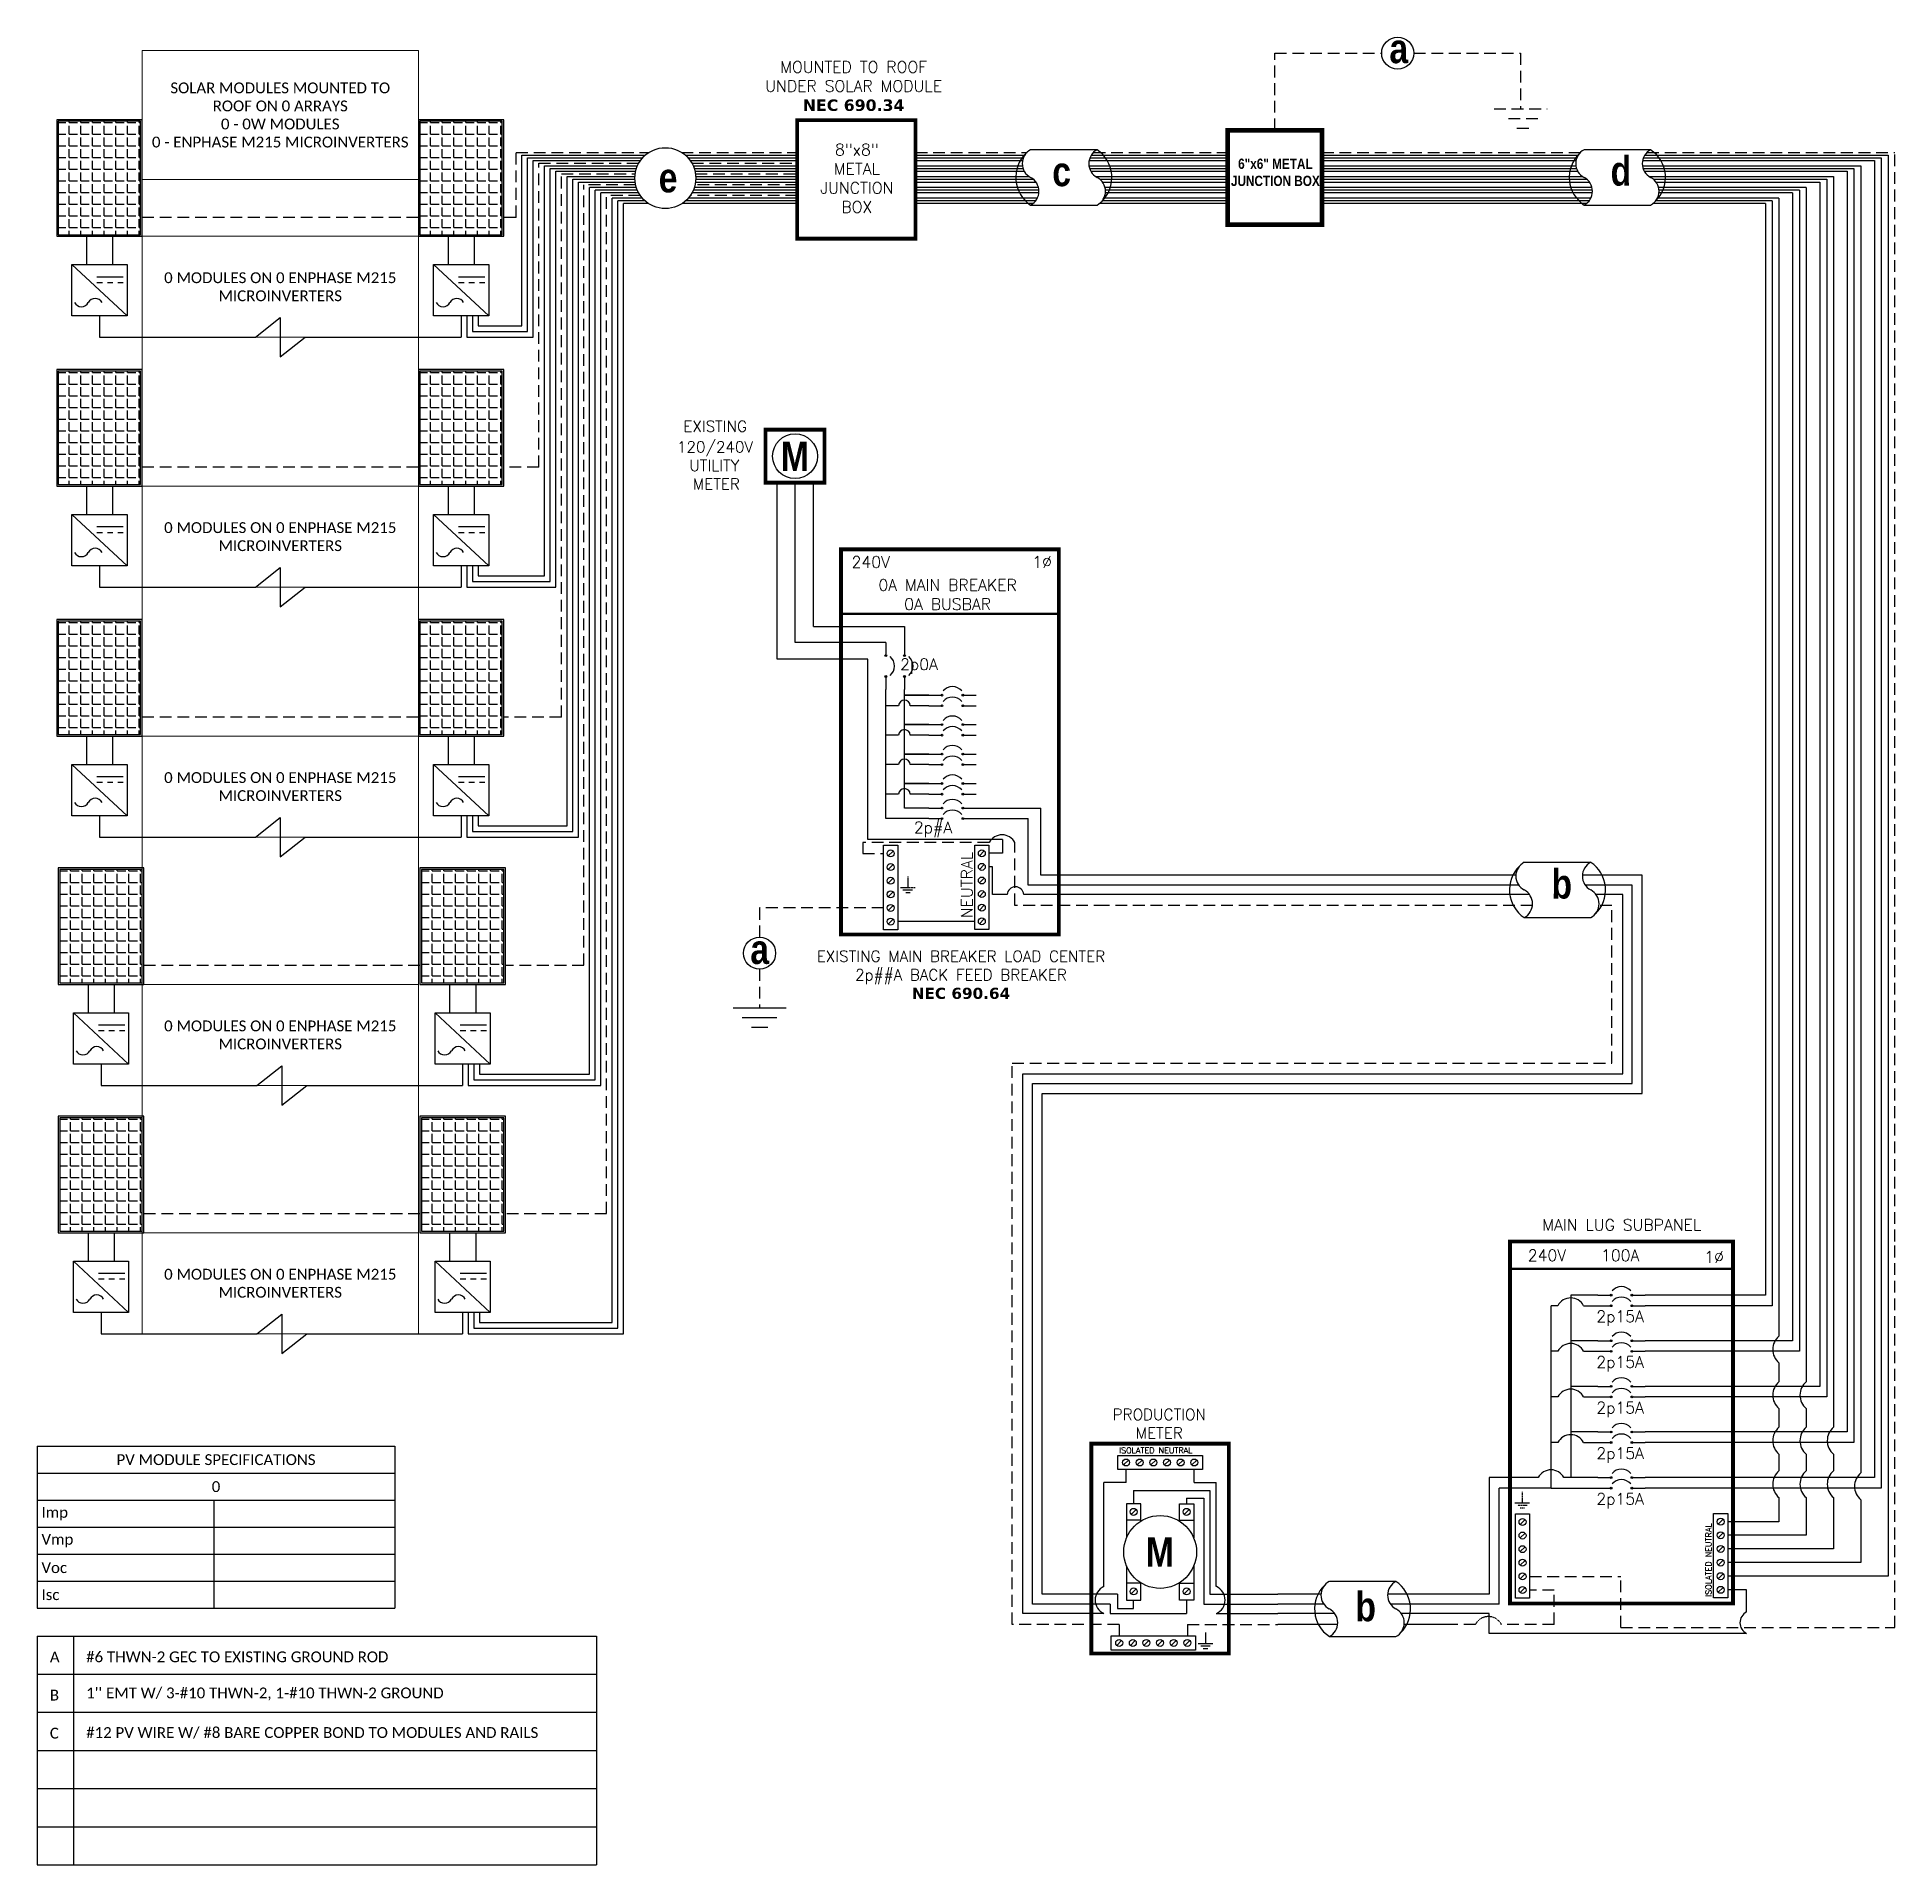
# Model space of a CAD drawing. Header units: feet. Extents: x 14669 to 15262, y 15295 to 15878.
import ezdxf

# ---------------------------------------------------------------- set-up
doc = ezdxf.new("R2010")
doc.units = ezdxf.units.FT
doc.header["$MEASUREMENT"] = 0
doc.linetypes.add('HIDDEN', pattern=[0.375, 0.25, -0.125])
for name, color, linetype in [('ONE LINE BLOCKS', 7, 'Continuous'), ('TABLES', 7, 'Continuous'), ('TEXT', 7, 'Continuous'), ('Z - TITLEBLOCK TXT', 7, 'Continuous')]:
    doc.layers.add(name, color=color, linetype=linetype)
doc.styles.add('ONE LINE TXT', font='techb___.ttf')
doc.styles.get("Standard").update_dxf_attribs({"font": 'simplex.shx'})

msp = doc.modelspace()

# ---------------------------------------------------------------- texts
at = {"layer": 'ONE LINE BLOCKS', "color": 1, "linetype": 'Continuous', "insert": (15064.55, 15839.34), "char_height": 3.2756, "width": 28.3929, "attachment_point": 2, "style": 'ONE LINE TXT'}
msp.add_mtext('6"x6" METAL JUNCTION BOX  ', dxfattribs=at)
at = {"layer": 'TABLES', "color": 1, "linetype": 'Continuous'}
msp.add_text('ISOLATED NEUTRAL', height=1.8743, dxfattribs=at).set_placement((15014.66, 15426.2))
at = {"layer": 'TEXT', "color": 1, "attachment_point": 5}
for s, width, insert, char_height in [(' \\PMOUNTED TO ROOF \\PUNDER SOLAR MODULE\\P{\\fVerdana|b1|i0|c0|p34;NEC 690.34}', 72.4158, (14929.95, 15865.5), 3.6576), ('8"x8" METAL JUNCTION BOX ', 0.4767, (14930.98, 15833.06), 3.6576), ('PRODUCTION METER', 1.3203, (15027.5, 15435.64), 3.5433)]:
    msp.add_mtext_dynamic_manual_height_columns(s, width=width, gutter_width=7.17, heights=[0], dxfattribs=dict(at, insert=insert, char_height=char_height))
at = {"layer": 'Z - TITLEBLOCK TXT', "color": 253, "linetype": 'Continuous', "style": 'ONE LINE TXT'}
msp.add_text('M', height=9.38, dxfattribs=at).set_placement((15023.21, 15390.02))
at = {"layer": 'Z - TITLEBLOCK TXT', "color": 1, "linetype": 'Continuous', "char_height": 9.3833, "attachment_point": 1, "style": 'ONE LINE TXT'}
for s, insert in [('{\\W1;\\C256;a}', (15100.95, 15879.18)), ('{\\W1;\\C256;c}', (14993.35, 15839.93)), ('{\\W1;\\C256;d}', (15171.54, 15840.12)), ('{\\W1;\\C256;e}', (14867.74, 15837.95)), ('{\\W1;\\C256;b}', (15152.68, 15612.61)), ('{\\W1;\\C256;b}', (15090.1, 15382))]:
    msp.add_mtext_dynamic_manual_height_columns(s, width=0.1385, gutter_width=2.13, heights=[0], dxfattribs=dict(at, insert=insert))

# ---------------------------------------------------------------- blocks, each defined once
blk = doc.blocks.new('*T6')
at = {"layer": 'Defpoints', "color": 8, "linetype": 'ByBlock', "lineweight": 0, "transparency": 16777216}
for p, q in [((0, 0), (88.16, 0)), ((0, 0), (0, -409.45)), ((88.16, 0), (88.16, -409.45)), ((0, -41.08), (88.16, -41.08)), ((0, -59.24), (88.16, -59.24)), ((0, -91.46), (88.16, -91.46)), ((0, -138.99), (88.16, -138.99)), ((0, -171.21), (88.16, -171.21)), ((0, -218.74), (88.16, -218.74)), ((0, -250.97), (88.16, -250.97)), ((0, -297.99), (88.16, -297.99)), ((0, -330.21), (88.16, -330.21)), ((0, -377.23), (88.16, -377.23)), ((0, -409.45), (88.16, -409.45))]:
    blk.add_line(p, q, dxfattribs=at)
at = {"color": 0, "linetype": 'Continuous', "transparency": 16777216, "char_height": 3.4544, "width": 83.574, "attachment_point": 5}
for s, insert in [('{\\fCalibri|b0|i0|c0;SOLAR MODULES MOUNTED TO ROOF ON 0 ARRAYS^J0 - 0W MODULES^J0 - ENPHASE M215 MICROINVERTERS', (44.08, -20.54)), ('{\\fCalibri|b0|i0|c0;', (44.08, -50.16)), ('{\\fCalibri|b0|i0|c0;0 MODULES ON 0 ENPHASE M215 MICROINVERTERS', (44.08, -75.35)), ('{\\fCalibri|b0|i0|c0;', (44.08, -115.23)), ('{\\fCalibri|b0|i0|c0;0 MODULES ON 0 ENPHASE M215 MICROINVERTERS', (44.08, -155.1)), ('{\\fCalibri|b0|i0|c0;', (44.08, -194.98)), ('{\\fCalibri|b0|i0|c0;0 MODULES ON 0 ENPHASE M215 MICROINVERTERS', (44.08, -234.86)), ('{\\fCalibri|b0|i0|c0;', (44.08, -274.48)), ('{\\fCalibri|b0|i0|c0;0 MODULES ON 0 ENPHASE M215 MICROINVERTERS', (44.08, -314.1)), ('{\\fCalibri|b0|i0|c0;', (44.08, -353.72)), ('{\\fCalibri|b0|i0|c0;0 MODULES ON 0 ENPHASE M215 MICROINVERTERS', (44.08, -393.34))]:
    blk.add_mtext(s, dxfattribs=dict(at, insert=insert))
blk = doc.blocks.new('*U3')
at = {"color": 7, "linetype": 'Continuous'}
for p, q in [((6.67, 2.43), (2.91, 2.43)), ((2.44, 1.71), (0, 1.71)), ((9.57, 1.71), (6.2, 1.71)), ((2.91, -0.69), (6.67, -0.69))]:
    blk.add_line(p, q, dxfattribs=at)
at = {"color": 10, "linetype": 'Continuous'}
for p, q in [((2.59, 1.15), (0, 1.15)), ((9.57, 1.15), (6.35, 1.15))]:
    blk.add_line(p, q, dxfattribs=at)
at = {"color": 253, "linetype": 'Continuous'}
for p, q in [((3.21, 0.61), (0, 0.61)), ((9.57, 0.61), (6.97, 0.61))]:
    blk.add_line(p, q, dxfattribs=at)
at = {"color": 7, "linetype": 'Continuous'}
for centre, start, end in [((3.94, 0.87), 133.9732, 236.4265), ((5.63, 0.87), 313.9732, 56.4265)]:
    blk.add_arc(centre, 1.87, start, end, dxfattribs=at)
at = {"layer": 'TEXT', "color": 92, "linetype": 'HIDDEN', "ltscale": 15}
for p, q in [((3.37, 0), (0, 0)), ((9.57, 0), (7.14, 0))]:
    blk.add_line(p, q, dxfattribs=at)
at = {"layer": 'Z - TITLEBLOCK TXT', "linetype": 'Continuous'}
for centre, start, end in [((3.31, 1.65), 117.6639, 242.3361), ((7.08, 1.65), 117.6639, 242.3361), ((2.5, 0.09), 297.6639, 62.3361), ((6.26, 0.09), 297.6639, 62.3361)]:
    blk.add_arc(centre, 0.882, start, end, dxfattribs=at)
blk = doc.blocks.new('*T4')
at = {"layer": 'Z - TITLEBLOCK TXT', "color": 0, "lineweight": -2, "transparency": 16777216}
for p, q in [((0, 0), (114.19, 0)), ((0, 0), (0, -51.69)), ((114.19, 0), (114.19, -51.69)), ((0, -8.62), (114.19, -8.62)), ((0, -17.23), (114.19, -17.23)), ((56.41, -17.23), (56.41, -51.69)), ((0, -25.85), (114.19, -25.85)), ((0, -34.46), (114.19, -34.46)), ((0, -43.08), (114.19, -43.08)), ((0, -51.69), (114.19, -51.69))]:
    blk.add_line(p, q, dxfattribs=at)
at = {"layer": 'Z - TITLEBLOCK TXT', "color": 0, "linetype": 'Continuous', "transparency": 16777216, "char_height": 3.4544}
for s, insert, width, attachment_point in [('{\\fCalibri|b0|i0|c0;PV MODULE SPECIFICATIONS', (57.09, -4.31), 111.433, 5), ('{\\fCalibri|b0|i0|c0;0', (57.09, -12.92), 111.433, 5), ('{\\fCalibri|b0|i0|c0;Imp', (1.38, -21.54), 53.6551, 4), ('{\\fCalibri|b0|i0|c0;', (57.78, -21.54), 55.0254, 4), ('{\\fCalibri|b0|i0|c0;Vmp', (1.38, -30.15), 53.6551, 4), ('{\\fCalibri|b0|i0|c0;', (57.78, -30.15), 55.0254, 4), ('{\\fCalibri|b0|i0|c0;Voc', (1.38, -38.77), 53.6551, 4), ('{\\fCalibri|b0|i0|c0;', (57.78, -38.77), 55.0254, 4), ('{\\fCalibri|b0|i0|c0;Isc', (1.38, -47.39), 53.6551, 4), ('{\\fCalibri|b0|i0|c0;', (57.78, -47.39), 55.0254, 4)]:
    blk.add_mtext(s, dxfattribs=dict(at, insert=insert, width=width, attachment_point=attachment_point))
blk = doc.blocks.new('*T5')
at = {"linetype": 'ByBlock', "lineweight": -2, "transparency": 16777216}
for p, q in [((0, 0), (178.52, 0)), ((0, 0), (0, -72.97)), ((11.58, 0), (11.58, -72.97)), ((178.52, 0), (178.52, -72.97)), ((0, -12.11), (178.52, -12.11)), ((0, -24.28), (178.52, -24.28)), ((0, -36.46), (178.52, -36.46)), ((0, -48.64), (178.52, -48.64)), ((0, -60.81), (178.52, -60.81)), ((0, -72.97), (178.52, -72.97))]:
    blk.add_line(p, q, dxfattribs=at)
at = {"color": 0, "linetype": 'Continuous', "transparency": 16777216, "char_height": 3.4544, "attachment_point": 7}
for s, insert, width in [('{\\fCalibri|b0|i0|c0;A', (4.06, -8.36), 3.4544), ('{\\fCalibri|b0|i0|c0;#6 THWN-2 GEC TO EXISTING GROUND ROD', (15.65, -8.36), 158.8095), ('{\\fCalibri|b0|i0|c0;B', (4.06, -20.53), 3.4544), ("{\\fCalibri|b0|i0|c0;1'' EMT W/ 3-#10 THWN-2, 1-#10 THWN-2 GROUND", (15.65, -20.53), 158.8095), ('{\\fCalibri|b0|i0|c0;C', (4.06, -32.71), 3.4544), ('{\\fCalibri|b0|i0|c0;#12 PV WIRE W/ #8 BARE COPPER BOND TO MODULES AND RAILS', (15.65, -32.71), 158.8095), ('{\\fCalibri|b0|i0|c0;', (4.06, -44.89), 3.4544), ('{\\fCalibri|b0|i0|c0;', (15.65, -44.89), 158.8095), ('{\\fCalibri|b0|i0|c0;', (4.06, -57.06), 3.4544), ('{\\fCalibri|b0|i0|c0;', (15.65, -57.06), 158.8095), ('{\\fCalibri|b0|i0|c0;', (4.06, -69.22), 3.4544), ('{\\fCalibri|b0|i0|c0;', (15.65, -69.22), 158.8095)]:
    blk.add_mtext(s, dxfattribs=dict(at, insert=insert, width=width))
blk = doc.blocks.new('*U7')
at = {"layer": 'ONE LINE BLOCKS', "linetype": 'Continuous'}
h = blk.add_hatch(color=1, dxfattribs=at)
h.dxf.hatch_style = 1
edge = h.paths.add_edge_path()
edge.add_arc((52.27, 105.07), 0.291, 0, 360)
h = blk.add_hatch(color=1, dxfattribs=at)
h.dxf.hatch_style = 1
edge = h.paths.add_edge_path()
edge.add_arc((52.27, 101.69), 0.291, 0, 360)
h = blk.add_hatch(color=1, dxfattribs=at)
h.dxf.hatch_style = 1
edge = h.paths.add_edge_path()
edge.add_arc((58.94, 105.07), 0.291, 0, 360)
h = blk.add_hatch(color=1, dxfattribs=at)
h.dxf.hatch_style = 1
edge = h.paths.add_edge_path()
edge.add_arc((58.94, 101.69), 0.291, 0, 360)
h = blk.add_hatch(color=1, dxfattribs=at)
h.dxf.hatch_style = 1
edge = h.paths.add_edge_path()
edge.add_arc((52.27, 90.51), 0.291, 0, 360)
h = blk.add_hatch(color=1, dxfattribs=at)
h.dxf.hatch_style = 1
edge = h.paths.add_edge_path()
edge.add_arc((58.94, 90.51), 0.291, 0, 360)
h = blk.add_hatch(color=1, dxfattribs=at)
h.dxf.hatch_style = 1
edge = h.paths.add_edge_path()
edge.add_arc((52.27, 87.13), 0.291, 0, 360)
h = blk.add_hatch(color=1, dxfattribs=at)
h.dxf.hatch_style = 1
edge = h.paths.add_edge_path()
edge.add_arc((58.94, 87.13), 0.291, 0, 360)
h = blk.add_hatch(color=1, dxfattribs=at)
h.dxf.hatch_style = 1
edge = h.paths.add_edge_path()
edge.add_arc((52.27, 75.95), 0.291, 0, 360)
h = blk.add_hatch(color=1, dxfattribs=at)
h.dxf.hatch_style = 1
edge = h.paths.add_edge_path()
edge.add_arc((52.27, 72.57), 0.291, 0, 360)
h = blk.add_hatch(color=1, dxfattribs=at)
h.dxf.hatch_style = 1
edge = h.paths.add_edge_path()
edge.add_arc((58.94, 75.95), 0.291, 0, 360)
h = blk.add_hatch(color=1, dxfattribs=at)
h.dxf.hatch_style = 1
edge = h.paths.add_edge_path()
edge.add_arc((58.94, 72.57), 0.291, 0, 360)
h = blk.add_hatch(color=1, dxfattribs=at)
h.dxf.hatch_style = 1
edge = h.paths.add_edge_path()
edge.add_arc((52.27, 61.39), 0.291, 0, 360)
h = blk.add_hatch(color=1, dxfattribs=at)
h.dxf.hatch_style = 1
edge = h.paths.add_edge_path()
edge.add_arc((58.94, 61.39), 0.291, 0, 360)
h = blk.add_hatch(color=1, dxfattribs=at)
h.dxf.hatch_style = 1
edge = h.paths.add_edge_path()
edge.add_arc((52.27, 58.01), 0.291, 0, 360)
h = blk.add_hatch(color=1, dxfattribs=at)
h.dxf.hatch_style = 1
edge = h.paths.add_edge_path()
edge.add_arc((58.94, 58.01), 0.291, 0, 360)
h = blk.add_hatch(color=1, dxfattribs=at)
h.dxf.hatch_style = 1
edge = h.paths.add_edge_path()
edge.add_arc((52.27, 46.83), 0.291, 0, 360)
h = blk.add_hatch(color=1, dxfattribs=at)
h.dxf.hatch_style = 1
edge = h.paths.add_edge_path()
edge.add_arc((52.27, 43.45), 0.291, 0, 360)
h = blk.add_hatch(color=1, dxfattribs=at)
h.dxf.hatch_style = 1
edge = h.paths.add_edge_path()
edge.add_arc((58.94, 46.83), 0.291, 0, 360)
h = blk.add_hatch(color=1, dxfattribs=at)
h.dxf.hatch_style = 1
edge = h.paths.add_edge_path()
edge.add_arc((58.94, 43.45), 0.291, 0, 360)
at = {"color": 7, "linetype": 'Continuous'}
for p, q in [((101.52, 122.2), (101.52, 105.07)), ((110.22, 122.2), (110.22, 90.51)), ((118.92, 122.2), (118.92, 75.95)), ((127.62, 122.2), (127.62, 61.39)), ((136.32, 122.2), (136.32, 46.83)), ((48.07, 105.07), (39.41, 105.07)), ((39.41, 105.07), (39.41, 90.51)), ((101.52, 105.07), (63.14, 105.07)), ((48.07, 90.51), (39.41, 90.51)), ((39.41, 90.51), (39.41, 75.95)), ((110.22, 90.51), (63.14, 90.51)), ((48.07, 75.95), (39.41, 75.95)), ((39.41, 75.95), (39.41, 61.39)), ((118.92, 75.95), (63.14, 75.95)), ((48.07, 61.39), (39.41, 61.39)), ((39.41, 61.39), (39.41, 46.83)), ((127.62, 61.39), (63.14, 61.39)), ((29, 46.83), (13.32, 46.83)), ((13.32, 46.83), (13.32, 9.66)), ((48.07, 46.83), (37.24, 46.83)), ((136.32, 46.83), (63.14, 46.83)), ((13.32, 9.66), (0, 9.66))]:
    blk.add_line(p, q, dxfattribs=at)
at = {"color": 10, "linetype": 'Continuous'}
for p, q in [((103.7, 122.2), (103.7, 101.69)), ((112.4, 122.2), (112.4, 87.13)), ((121.1, 122.2), (121.1, 72.57)), ((129.8, 122.2), (129.8, 58.01)), ((138.5, 122.2), (138.5, 43.45)), ((33.12, 87.13), (33.12, 101.69)), ((35.29, 101.69), (33.12, 101.69)), ((43.53, 101.69), (48.07, 101.69)), ((103.7, 101.69), (63.14, 101.69)), ((33.12, 72.57), (33.12, 87.13)), ((35.29, 87.13), (33.12, 87.13)), ((43.53, 87.13), (48.07, 87.13)), ((112.4, 87.13), (63.14, 87.13)), ((33.12, 58.01), (33.12, 72.57)), ((35.29, 72.57), (33.12, 72.57)), ((43.53, 72.57), (48.07, 72.57)), ((121.1, 72.57), (63.14, 72.57)), ((33.12, 43.45), (33.12, 58.01)), ((35.29, 58.01), (33.12, 58.01)), ((43.53, 58.01), (48.07, 58.01)), ((129.8, 58.01), (63.14, 58.01)), ((33.12, 43.45), (16.61, 43.45)), ((16.61, 6.49), (16.61, 43.45)), ((33.12, 43.45), (48.07, 43.45)), ((138.5, 43.45), (63.14, 43.45)), ((16.61, 6.49), (0, 6.49))]:
    blk.add_line(p, q, dxfattribs=at)
at = {"color": 253, "linetype": 'Continuous'}
for p, q in [((105.87, 122.2), (105.87, 92)), ((114.57, 122.2), (114.57, 77.44)), ((123.27, 122.2), (123.27, 62.88)), ((131.97, 122.2), (131.97, 48.32)), ((140.67, 122.2), (140.67, 15.37)), ((105.87, 83.44), (105.87, 77.44)), ((105.87, 68.88), (105.87, 62.88)), ((114.57, 68.88), (114.57, 62.88)), ((105.87, 54.32), (105.87, 48.99)), ((114.57, 54.32), (114.57, 48.99)), ((123.27, 54.32), (123.27, 48.99)), ((105.87, 40.44), (105.87, 32.77)), ((114.57, 40.44), (114.57, 28.42)), ((123.27, 40.44), (123.27, 24.07)), ((131.97, 39.76), (131.97, 19.72)), ((105.87, 32.77), (89.53, 32.77)), ((114.57, 28.42), (89.53, 28.42)), ((123.27, 24.07), (89.53, 24.07)), ((131.97, 19.72), (89.53, 19.72)), ((140.67, 15.37), (89.53, 15.37)), ((95.54, 11.02), (89.53, 11.02)), ((95.54, 3.95), (95.54, 11.02)), ((13.32, 3.45), (0, 3.45)), ((13.32, -2.92), (13.32, 3.45)), ((95.54, -2.92), (13.32, -2.92))]:
    blk.add_line(p, q, dxfattribs=at)
at = {"color": 10, "linetype": 'Continuous'}
for centre in [(39.41, 99.53), (39.41, 84.97), (39.41, 70.41), (39.41, 55.85)]:
    blk.add_arc(centre, 4.65, 27.66392, 152.33608, dxfattribs=at)
at = {"color": 253, "linetype": 'Continuous'}
for centre, radius, start, end in [((109.45, 87.72), 5.58, 129.92155, 230.07845), ((109.45, 73.16), 5.58, 129.92155, 230.07845), ((118.15, 73.16), 5.58, 129.92155, 230.07845), ((109.45, 58.6), 5.58, 129.92155, 230.07845), ((118.15, 58.6), 5.58, 129.92155, 230.07845), ((126.85, 58.6), 5.58, 129.92155, 230.07845), ((109.45, 44.71), 5.58, 129.92155, 230.07845), ((118.15, 44.71), 5.58, 129.92155, 230.07845), ((126.85, 44.71), 5.58, 129.92155, 230.07845), ((135.55, 44.04), 5.58, 129.92155, 230.07845), ((97.2, 0.52), 3.81, 115.76292, 244.23708)]:
    blk.add_arc(centre, radius, start, end, dxfattribs=at)
at = {"color": 7, "linetype": 'Continuous'}
blk.add_arc((33.12, 44.67), 4.65, 27.66392, 152.33608, dxfattribs=at)
at = {"layer": 'ONE LINE BLOCKS', "lineweight": 50}
blk.add_line((20.02, 113.49), (91.19, 113.49), dxfattribs=at)
at = {"layer": 'ONE LINE BLOCKS', "lineweight": 50, "const_width": 1.19}
blk.add_lwpolyline([(20.02, 6.67), (20.02, 122.2), (91.19, 122.2), (91.19, 6.67)], close=True, dxfattribs=at)
at = {"layer": 'TEXT', "color": 92, "linetype": 'HIDDEN', "ltscale": 15}
for p, q in [((142.85, -1.01), (142.85, 122.2)), ((26.29, 15.3), (55.38, 15.3)), ((55.38, -1.01), (55.38, 15.3)), ((34.13, 10.94), (26.29, 10.94)), ((34.13, 0), (34.13, 10.94)), ((9.01, 0), (0, 0)), ((34.13, 0), (17.25, 0)), ((55.38, -1.01), (142.85, -1.01))]:
    blk.add_line(p, q, dxfattribs=at)
at = {"layer": 'TEXT', "color": 92, "linetype": 'HIDDEN', "flags": 128}
for points in [[(23.92, 42.29), (23.92, 38.79)], [(21.58, 38.79), (26.26, 38.79)], [(25.45, 37.92), (22.39, 37.92)], [(24.64, 37.05), (23.2, 37.05)]]:
    blk.add_lwpolyline(points, dxfattribs=at)
at = {"layer": 'TEXT', "color": 92, "linetype": 'HIDDEN', "ltscale": 0.3}
blk.add_arc((13.13, -2.16), 4.65, 27.66392, 152.33608, dxfattribs=at)
at = {"layer": 'Z - TITLEBLOCK TXT', "color": 1, "linetype": 'Continuous'}
for p, q in [((21.75, 8.35), (21.75, 35.29)), ((21.75, 35.29), (26.29, 35.29)), ((26.29, 35.29), (26.29, 8.35)), ((84.99, 8.42), (84.99, 35.37)), ((84.99, 35.37), (89.53, 35.37)), ((89.53, 35.37), (89.53, 8.42)), ((26.29, 8.35), (21.75, 8.35)), ((89.53, 8.42), (84.99, 8.42))]:
    blk.add_line(p, q, dxfattribs=at)
at = {"layer": 'Z - TITLEBLOCK TXT', "color": 4, "linetype": 'Continuous'}
for p, q in [((24.81, 33.48), (23.24, 31.91)), ((88.04, 33.56), (86.47, 31.98)), ((24.81, 29.13), (23.24, 27.56)), ((24.81, 24.78), (23.24, 23.21)), ((88.04, 29.2), (86.47, 27.63)), ((88.04, 24.85), (86.47, 23.28)), ((24.81, 20.43), (23.24, 18.86)), ((88.04, 20.5), (86.47, 18.93)), ((24.81, 16.08), (23.24, 14.51)), ((88.04, 16.15), (86.47, 14.58)), ((24.81, 11.73), (23.24, 10.16)), ((88.04, 11.8), (86.47, 10.23))]:
    blk.add_line(p, q, dxfattribs=at)
at = {"layer": 'Z - TITLEBLOCK TXT', "color": 1, "linetype": 'Continuous', "flags": 128}
for points in [[(48.07, 105.07), (52.27, 105.07)], [(48.07, 105.07), (52.27, 105.07)], [(48.07, 101.69), (52.27, 101.69)], [(48.07, 101.69), (52.27, 101.69)], [(58.94, 105.07), (63.14, 105.07)], [(58.94, 101.69), (63.14, 101.69)], [(48.07, 90.51), (52.27, 90.51)], [(48.07, 90.51), (52.27, 90.51)], [(58.94, 90.51), (63.14, 90.51)], [(48.07, 87.13), (52.27, 87.13)], [(48.07, 87.13), (52.27, 87.13)], [(58.94, 87.13), (63.14, 87.13)], [(48.07, 75.95), (52.27, 75.95)], [(48.07, 75.95), (52.27, 75.95)], [(48.07, 72.57), (52.27, 72.57)], [(48.07, 72.57), (52.27, 72.57)], [(58.94, 75.95), (63.14, 75.95)], [(58.94, 72.57), (63.14, 72.57)], [(48.07, 61.39), (52.27, 61.39)], [(48.07, 61.39), (52.27, 61.39)], [(58.94, 61.39), (63.14, 61.39)], [(48.07, 58.01), (52.27, 58.01)], [(48.07, 58.01), (52.27, 58.01)], [(58.94, 58.01), (63.14, 58.01)], [(48.07, 46.83), (52.27, 46.83)], [(48.07, 46.83), (52.27, 46.83)], [(48.07, 43.45), (52.27, 43.45)], [(48.07, 43.45), (52.27, 43.45)], [(58.94, 46.83), (63.14, 46.83)], [(58.94, 43.45), (63.14, 43.45)]]:
    blk.add_lwpolyline(points, dxfattribs=at)
at = {"layer": 'Z - TITLEBLOCK TXT', "color": 1, "linetype": 'Continuous'}
for centre in [(52.27, 105.07), (52.27, 101.69), (58.94, 105.07), (58.94, 101.69), (52.27, 90.51), (58.94, 90.51), (52.27, 87.13), (58.94, 87.13), (52.27, 75.95), (52.27, 72.57), (58.94, 75.95), (58.94, 72.57), (52.27, 61.39), (58.94, 61.39), (52.27, 58.01), (58.94, 58.01), (52.27, 46.83), (52.27, 43.45), (58.94, 46.83), (58.94, 43.45)]:
    blk.add_circle(centre, 0.291, dxfattribs=at)
at = {"layer": 'Z - TITLEBLOCK TXT', "color": 4, "linetype": 'Continuous'}
for centre in [(24.02, 32.7), (87.26, 32.77), (24.02, 28.35), (24.02, 24), (87.26, 28.42), (87.26, 24.07), (24.02, 19.65), (87.26, 19.72), (24.02, 15.3), (24.02, 10.94), (87.26, 15.37), (87.26, 11.02)]:
    blk.add_circle(centre, 1.11, dxfattribs=at)
at = {"layer": 'Z - TITLEBLOCK TXT', "color": 1, "linetype": 'Continuous'}
for centre in [(55.6, 103.87), (55.6, 100.49), (55.6, 89.31), (55.6, 85.93), (55.6, 74.75), (55.6, 71.37), (55.6, 60.19), (55.6, 56.81), (55.6, 45.63), (55.6, 42.25)]:
    blk.add_arc(centre, 3.93, 40.3392, 139.6608, dxfattribs=at)
at = {"layer": 'TABLES', "color": 1, "linetype": 'Continuous'}
for p in [(47.57, 96.45), (47.57, 81.89), (47.57, 67.33), (47.57, 52.77), (47.57, 38.21)]:
    blk.add_text('2p15A', height=3.658, dxfattribs=at).set_placement(p)
at = {"layer": 'TABLES', "color": 4, "linetype": 'Continuous'}
blk.add_text('ISOLATED NEUTRAL', height=1.8743, rotation=90, dxfattribs=at).set_placement((84.33, 8.78))
at = {"layer": 'TEXT', "color": 1, "attachment_point": 5}
for s, width, gutter_width, insert, char_height in [('MAIN LUG SUBPANEL ', 62.3984, 7.17, (55.69, 127.48), 3.6576), ('240V', 0.1481, 0.75, (31.81, 117.75), 3.658), ('100A', 0.1481, 0.75, (55.19, 117.75), 3.658), ('1∅', 0.1481, 0.75, (85.17, 117.24), 3.658)]:
    blk.add_mtext_dynamic_manual_height_columns(s, width=width, gutter_width=gutter_width, heights=[0], dxfattribs=dict(at, insert=insert, char_height=char_height))
blk = doc.blocks.new('*U8')
at = {"layer": 'ONE LINE BLOCKS', "linetype": 'Continuous'}
h = blk.add_hatch(color=1, dxfattribs=at)
h.dxf.hatch_style = 1
edge = h.paths.add_edge_path()
edge.add_arc((-70.09, 79.71), 0.291, 0, 360)
h = blk.add_hatch(color=1, dxfattribs=at)
h.dxf.hatch_style = 1
edge = h.paths.add_edge_path()
edge.add_arc((-64.17, 79.71), 0.291, 0, 360)
h = blk.add_hatch(color=1, dxfattribs=at)
h.dxf.hatch_style = 1
edge = h.paths.add_edge_path()
edge.add_arc((-70.09, 73.04), 0.291, 0, 360)
h = blk.add_hatch(color=1, dxfattribs=at)
h.dxf.hatch_style = 1
edge = h.paths.add_edge_path()
edge.add_arc((-64.17, 73.04), 0.291, 0, 360)
h = blk.add_hatch(color=1, dxfattribs=at)
h.dxf.hatch_style = 1
edge = h.paths.add_edge_path()
edge.add_arc((-52.18, 67.09), 0.291, 0, 360)
h = blk.add_hatch(color=1, dxfattribs=at)
h.dxf.hatch_style = 1
edge = h.paths.add_edge_path()
edge.add_arc((-45.5, 67.09), 0.291, 0, 360)
h = blk.add_hatch(color=1, dxfattribs=at)
h.dxf.hatch_style = 1
edge = h.paths.add_edge_path()
edge.add_arc((-52.18, 63.72), 0.291, 0, 360)
h = blk.add_hatch(color=1, dxfattribs=at)
h.dxf.hatch_style = 1
edge = h.paths.add_edge_path()
edge.add_arc((-45.5, 63.72), 0.291, 0, 360)
h = blk.add_hatch(color=1, dxfattribs=at)
h.dxf.hatch_style = 1
edge = h.paths.add_edge_path()
edge.add_arc((-52.18, 57.69), 0.291, 0, 360)
h = blk.add_hatch(color=1, dxfattribs=at)
h.dxf.hatch_style = 1
edge = h.paths.add_edge_path()
edge.add_arc((-52.18, 54.31), 0.291, 0, 360)
h = blk.add_hatch(color=1, dxfattribs=at)
h.dxf.hatch_style = 1
edge = h.paths.add_edge_path()
edge.add_arc((-45.5, 57.69), 0.291, 0, 360)
h = blk.add_hatch(color=1, dxfattribs=at)
h.dxf.hatch_style = 1
edge = h.paths.add_edge_path()
edge.add_arc((-45.5, 54.31), 0.291, 0, 360)
h = blk.add_hatch(color=1, dxfattribs=at)
h.dxf.hatch_style = 1
edge = h.paths.add_edge_path()
edge.add_arc((-52.18, 48.29), 0.291, 0, 360)
h = blk.add_hatch(color=1, dxfattribs=at)
h.dxf.hatch_style = 1
edge = h.paths.add_edge_path()
edge.add_arc((-45.5, 48.29), 0.291, 0, 360)
h = blk.add_hatch(color=1, dxfattribs=at)
h.dxf.hatch_style = 1
edge = h.paths.add_edge_path()
edge.add_arc((-52.18, 44.91), 0.291, 0, 360)
h = blk.add_hatch(color=1, dxfattribs=at)
h.dxf.hatch_style = 1
edge = h.paths.add_edge_path()
edge.add_arc((-45.5, 44.91), 0.291, 0, 360)
h = blk.add_hatch(color=1, dxfattribs=at)
h.dxf.hatch_style = 1
edge = h.paths.add_edge_path()
edge.add_arc((-52.18, 38.89), 0.291, 0, 360)
h = blk.add_hatch(color=1, dxfattribs=at)
h.dxf.hatch_style = 1
edge = h.paths.add_edge_path()
edge.add_arc((-52.18, 35.51), 0.291, 0, 360)
h = blk.add_hatch(color=1, dxfattribs=at)
h.dxf.hatch_style = 1
edge = h.paths.add_edge_path()
edge.add_arc((-45.5, 38.89), 0.291, 0, 360)
h = blk.add_hatch(color=1, dxfattribs=at)
h.dxf.hatch_style = 1
edge = h.paths.add_edge_path()
edge.add_arc((-45.5, 35.51), 0.291, 0, 360)
h = blk.add_hatch(color=1, dxfattribs=at)
h.dxf.hatch_style = 1
edge = h.paths.add_edge_path()
edge.add_arc((-52.18, 31.06), 0.291, 0, 360)
h = blk.add_hatch(color=1, dxfattribs=at)
h.dxf.hatch_style = 1
edge = h.paths.add_edge_path()
edge.add_arc((-45.5, 31.06), 0.291, 0, 360)
h = blk.add_hatch(color=1, dxfattribs=at)
h.dxf.hatch_style = 1
edge = h.paths.add_edge_path()
edge.add_arc((-52.18, 27.68), 0.291, 0, 360)
h = blk.add_hatch(color=1, dxfattribs=at)
h.dxf.hatch_style = 1
edge = h.paths.add_edge_path()
edge.add_arc((-45.5, 27.68), 0.291, 0, 360)
at = {"color": 7, "linetype": 'Continuous'}
for p, q in [((-20.69, 9.66), (-20.69, 31.06)), ((0, 9.66), (-20.69, 9.66))]:
    blk.add_line(p, q, dxfattribs=at)
at = {"color": 10, "linetype": 'Continuous'}
for p, q in [((-24.71, 6.49), (-24.71, 27.68)), ((-20.67, 27.68), (-20.67, 27.68)), ((-20.67, 27.68), (-20.67, 27.68)), ((0, 6.49), (-24.71, 6.49))]:
    blk.add_line(p, q, dxfattribs=at)
at = {"color": 253, "linetype": 'Continuous'}
for p, q in [((-36.04, 12.29), (-37.2, 12.29)), ((-36.04, 3.45), (-36.04, 12.29)), ((-31.39, 3.45), (-36.04, 3.45)), ((0, 3.45), (-26.11, 3.45))]:
    blk.add_line(p, q, dxfattribs=at)
at = {"color": 7, "linetype": 'Continuous'}
blk.add_circle((-110.4, -15.26), 5.11, dxfattribs=at)
at = {"color": 253, "linetype": 'Continuous'}
blk.add_arc((-28.75, 3.3), 2.64, 3.28193, 176.71807, dxfattribs=at)
at = {"layer": 'ONE LINE BLOCKS', "lineweight": 50}
for p, q in [((-108.51, 134.89), (-108.51, 151.79)), ((-108.51, 151.79), (-89.65, 151.79)), ((-89.65, 151.79), (-89.65, 134.89)), ((-89.65, 134.89), (-108.51, 134.89)), ((-84.43, 92.98), (-14.91, 92.98))]:
    blk.add_line(p, q, dxfattribs=at)
at = {"layer": 'ONE LINE BLOCKS', "lineweight": 50, "const_width": 1.19}
for points in [[(-108.51, 134.89), (-108.51, 151.79), (-89.65, 151.79), (-89.65, 134.89)], [(-84.43, -9.3), (-84.43, 113.61), (-14.91, 113.61), (-14.91, -9.3)]]:
    blk.add_lwpolyline(points, close=True, dxfattribs=at)
at = {"layer": 'TEXT', "color": 92, "linetype": 'HIDDEN', "ltscale": 15}
for p, q in [((-77.46, 20.02), (-77.46, 16.57)), ((-37.13, 20.02), (-77.46, 20.02)), ((-28.89, 0), (-28.89, 20.02)), ((-77.46, 16.57), (-70.87, 16.57)), ((0, 0), (-28.89, 0)), ((-70.87, -0.83), (-110.4, -0.83)), ((-110.4, -0.83), (-110.4, -10.15)), ((-110.4, -20.38), (-110.4, -32.73))]:
    blk.add_line(p, q, dxfattribs=at)
at = {"layer": 'TEXT', "color": 92, "linetype": 'Continuous', "ltscale": 15}
blk.add_line((-41.74, -5.18), (-66.33, -5.18), dxfattribs=at)
at = {"layer": 'TEXT', "color": 92, "linetype": 'HIDDEN', "flags": 128}
for points in [[(-63.1, 9.2), (-63.11, 5.69)], [(-65.45, 5.69), (-60.77, 5.69)], [(-61.58, 4.83), (-64.64, 4.83)], [(-62.39, 3.96), (-63.82, 3.96)]]:
    blk.add_lwpolyline(points, dxfattribs=at)
at = {"layer": 'TEXT', "color": 92, "linetype": 'Continuous', "ltscale": 4, "flags": 128}
for points in [[(-118.88, -32.73), (-101.92, -32.73)], [(-104.86, -35.88), (-115.94, -35.88)], [(-107.8, -39.02), (-113, -39.02)]]:
    blk.add_lwpolyline(points, dxfattribs=at)
at = {"layer": 'TEXT', "linetype": 'Continuous'}
blk.add_circle((-99.08, 143.34), 7.15, dxfattribs=at)
at = {"layer": 'TEXT', "color": 92, "linetype": 'Continuous', "ltscale": 0.3}
blk.add_arc((-33.01, 17.86), 4.65, 27.66392, 152.33608, dxfattribs=at)
at = {"layer": 'Z - TITLEBLOCK TXT', "color": 253, "linetype": 'Continuous'}
for p, q in [((-104.8, 78.58), (-104.8, 134.89)), ((-75.86, 78.58), (-104.8, 78.58)), ((-75.86, 20.99), (-75.86, 78.58)), ((-32.91, 20.99), (-75.86, 20.99)), ((-32.91, 20.99), (-32.91, 16.64)), ((-32.91, 16.64), (-37.2, 16.64))]:
    blk.add_line(p, q, dxfattribs=at)
at = {"layer": 'Z - TITLEBLOCK TXT', "color": 10, "linetype": 'Continuous'}
for p, q in [((-99.08, 83.91), (-99.08, 134.89)), ((-70.09, 83.91), (-99.08, 83.91)), ((-70.09, 27.68), (-70.09, 68.84)), ((-66.04, 63.72), (-70.09, 63.72)), ((-56.38, 63.72), (-62.3, 63.72)), ((-66.04, 54.31), (-70.09, 54.31)), ((-56.38, 54.31), (-62.3, 54.31)), ((-66.04, 44.91), (-70.09, 44.91)), ((-56.38, 44.91), (-62.3, 44.91)), ((-66.04, 35.51), (-70.09, 35.51)), ((-56.38, 35.51), (-62.3, 35.51)), ((-56.38, 27.68), (-70.09, 27.68)), ((-41.31, 27.68), (-24.71, 27.68))]:
    blk.add_line(p, q, dxfattribs=at)
at = {"layer": 'Z - TITLEBLOCK TXT', "color": 7, "linetype": 'Continuous'}
for p, q in [((-93.24, 89.01), (-93.24, 134.89)), ((-93.24, 89.01), (-64.17, 89.01)), ((-64.17, 89.01), (-64.17, 83.91)), ((-64.17, 67.09), (-64.17, 68.84)), ((-64.17, 57.69), (-64.17, 67.09)), ((-64.17, 67.09), (-56.38, 67.09)), ((-56.38, 67.09), (-64.17, 67.09)), ((-64.17, 48.29), (-64.17, 57.69)), ((-64.17, 57.69), (-56.38, 57.69)), ((-56.38, 57.69), (-64.17, 57.69)), ((-64.17, 38.89), (-64.17, 48.29)), ((-64.17, 48.29), (-56.38, 48.29)), ((-56.38, 48.29), (-64.17, 48.29)), ((-64.17, 31.06), (-64.17, 38.89)), ((-64.17, 38.89), (-56.38, 38.89)), ((-56.38, 38.89), (-64.17, 38.89)), ((-56.38, 31.06), (-64.17, 31.06)), ((-41.31, 31.06), (-20.69, 31.06))]:
    blk.add_line(p, q, dxfattribs=at)
at = {"layer": 'Z - TITLEBLOCK TXT', "color": 1, "linetype": 'Continuous'}
for p, q in [((-70.87, -7.78), (-70.87, 19.17)), ((-70.87, 19.17), (-66.33, 19.17)), ((-66.33, 19.17), (-66.33, -7.78)), ((-41.74, -7.71), (-41.74, 19.24)), ((-41.74, 19.24), (-37.2, 19.24)), ((-37.2, 19.24), (-37.2, -7.71)), ((-66.33, -7.78), (-70.87, -7.78)), ((-37.2, -7.71), (-41.74, -7.71))]:
    blk.add_line(p, q, dxfattribs=at)
at = {"layer": 'Z - TITLEBLOCK TXT', "color": 4, "linetype": 'Continuous'}
for p, q in [((-67.81, 17.35), (-69.38, 15.78)), ((-67.81, 13), (-69.38, 11.43)), ((-38.69, 17.43), (-40.26, 15.85)), ((-38.69, 13.08), (-40.26, 11.5)), ((-67.81, 8.65), (-69.38, 7.08)), ((-38.69, 8.73), (-40.26, 7.15)), ((-67.81, 4.3), (-69.38, 2.73)), ((-38.69, 4.38), (-40.26, 2.8)), ((-38.69, 0.03), (-40.26, -1.55)), ((-67.81, -0.05), (-69.38, -1.62)), ((-67.81, -4.4), (-69.38, -5.97)), ((-38.69, -4.33), (-40.26, -5.9))]:
    blk.add_line(p, q, dxfattribs=at)
at = {"layer": 'Z - TITLEBLOCK TXT', "color": 1, "linetype": 'Continuous', "flags": 128}
for points in [[(-70.09, 83.91), (-70.09, 79.71)], [(-70.09, 83.91), (-70.09, 79.71)], [(-64.17, 83.91), (-64.17, 79.71)], [(-64.17, 83.91), (-64.17, 79.71)], [(-70.09, 73.04), (-70.09, 68.84)], [(-64.17, 73.04), (-64.17, 68.84)], [(-56.38, 67.09), (-52.18, 67.09)], [(-56.38, 67.09), (-52.18, 67.09)], [(-45.5, 67.09), (-41.31, 67.09)], [(-56.38, 63.72), (-52.18, 63.72)], [(-56.38, 63.72), (-52.18, 63.72)], [(-45.5, 63.72), (-41.31, 63.72)], [(-56.38, 57.69), (-52.18, 57.69)], [(-56.38, 57.69), (-52.18, 57.69)], [(-56.38, 54.31), (-52.18, 54.31)], [(-56.38, 54.31), (-52.18, 54.31)], [(-45.5, 57.69), (-41.31, 57.69)], [(-45.5, 54.31), (-41.31, 54.31)], [(-56.38, 48.29), (-52.18, 48.29)], [(-56.38, 48.29), (-52.18, 48.29)], [(-45.5, 48.29), (-41.31, 48.29)], [(-56.38, 44.91), (-52.18, 44.91)], [(-56.38, 44.91), (-52.18, 44.91)], [(-45.5, 44.91), (-41.31, 44.91)], [(-56.38, 38.89), (-52.18, 38.89)], [(-56.38, 38.89), (-52.18, 38.89)], [(-45.5, 38.89), (-41.31, 38.89)], [(-56.38, 35.51), (-52.18, 35.51)], [(-56.38, 35.51), (-52.18, 35.51)], [(-56.38, 31.06), (-52.18, 31.06)], [(-56.38, 31.06), (-52.18, 31.06)], [(-45.5, 35.51), (-41.31, 35.51)], [(-45.5, 31.06), (-41.31, 31.06)], [(-56.38, 27.68), (-52.18, 27.68)], [(-56.38, 27.68), (-52.18, 27.68)], [(-45.5, 27.68), (-41.31, 27.68)]]:
    blk.add_lwpolyline(points, dxfattribs=at)
at = {"layer": 'Z - TITLEBLOCK TXT', "color": 1, "linetype": 'Continuous'}
for centre in [(-70.09, 79.71), (-64.17, 79.71), (-70.09, 73.04), (-64.17, 73.04), (-52.18, 67.09), (-45.5, 67.09), (-52.18, 63.72), (-45.5, 63.72), (-52.18, 57.69), (-52.18, 54.31), (-45.5, 57.69), (-45.5, 54.31), (-52.18, 48.29), (-45.5, 48.29), (-52.18, 44.91), (-45.5, 44.91), (-52.18, 38.89), (-52.18, 35.51), (-45.5, 38.89), (-45.5, 35.51), (-52.18, 31.06), (-45.5, 31.06), (-52.18, 27.68), (-45.5, 27.68)]:
    blk.add_circle(centre, 0.291, dxfattribs=at)
at = {"layer": 'Z - TITLEBLOCK TXT', "color": 4, "linetype": 'Continuous'}
for centre in [(-68.6, 16.57), (-68.6, 12.22), (-39.47, 16.64), (-39.47, 12.29), (-68.6, 7.87), (-39.47, 7.94), (-68.6, 3.52), (-68.6, -0.83), (-39.47, 3.59), (-39.47, -0.76), (-68.6, -5.18), (-39.47, -5.11)]:
    blk.add_circle(centre, 1.11, dxfattribs=at)
at = {"layer": 'Z - TITLEBLOCK TXT', "color": 1, "linetype": 'Continuous'}
for centre, start, end in [((-71.28, 76.38), 310.3392, 49.6608), ((-65.36, 76.38), 310.3392, 49.6608), ((-48.84, 65.9), 40.3392, 139.6608), ((-48.84, 62.52), 40.3392, 139.6608), ((-48.84, 56.5), 40.3392, 139.6608), ((-48.84, 53.12), 40.3392, 139.6608), ((-48.84, 47.1), 40.3392, 139.6608), ((-48.84, 43.72), 40.3392, 139.6608), ((-48.84, 37.69), 40.3392, 139.6608), ((-48.84, 34.31), 40.3392, 139.6608), ((-48.84, 29.86), 40.3392, 139.6608), ((-48.84, 26.48), 40.3392, 139.6608)]:
    blk.add_arc(centre, 3.93, start, end, dxfattribs=at)
at = {"layer": 'Z - TITLEBLOCK TXT', "color": 10, "linetype": 'Continuous'}
for centre in [(-64.17, 63.61), (-64.17, 54.21), (-64.17, 44.8), (-64.17, 35.4)]:
    blk.add_arc(centre, 1.87, 3.2937, 176.7063, dxfattribs=at)
at = {"layer": 'TABLES', "color": 1, "linetype": 'Continuous'}
blk.add_text('NEUTRAL', height=3.658, rotation=90, dxfattribs=at).set_placement((-42.4, -4.09))
at = {"layer": 'TEXT', "color": 1}
for s, p in [('EXISTING', (-134.76, 151.1)), ('120/240V', (-136.78, 144.52)), ('UTILITY', (-132.82, 138.61)), ('METER', (-131.72, 132.71))]:
    blk.add_text(s, height=3.543, dxfattribs=at).set_placement(p)
at = {"layer": 'TEXT', "color": 1, "attachment_point": 5}
for s, width, gutter_width, heights, insert, char_height in [('240V', 0.1481, 0.75, [0], (-74.92, 109.56), 3.658), ('1∅', 0.1481, 0.75, [0], (-20.22, 109.56), 3.658), ('0A MAIN BREAKER\\P0A BUSBAR', 94.6859, 0.75, [0], (-50.38, 99.17), 3.6576), ('2p0A', 0.1481, 0.75, [0], (-59.53, 76.34), 3.658), ('2p#A', 0.1481, 0.75, [0], (-55.05, 24.24), 3.658), ('EXISTING MAIN BREAKER LOAD CENTER\\P2p##A BACK FEED BREAKER\\P{\\fVerdana|b1|i0|c0|p34;NEC 690.64}', 140.5774, 97.94, [58.72], (-46.13, -22.19), 3.5433)]:
    blk.add_mtext_dynamic_manual_height_columns(s, width=width, gutter_width=gutter_width, heights=heights, dxfattribs=dict(at, insert=insert, char_height=char_height))
at = {"layer": 'Z - TITLEBLOCK TXT', "color": 253, "linetype": 'Continuous', "style": 'ONE LINE TXT'}
blk.add_text('M', height=9.38, dxfattribs=at).set_placement((-103.64, 138.62))
at = {"layer": 'Z - TITLEBLOCK TXT', "color": 1, "linetype": 'Continuous', "insert": (-113.36, -9.32), "char_height": 9.3833, "attachment_point": 1, "style": 'ONE LINE TXT'}
blk.add_mtext_dynamic_manual_height_columns('{\\W1;\\C256;a}', width=0.1385, gutter_width=2.13, heights=[0], dxfattribs=at)

# ---------------------------------------------------------------- hatches: boundary and pattern name
at = {"layer": 'ONE LINE BLOCKS', "linetype": 'Continuous'}
h = msp.add_hatch(dxfattribs=at)
h.set_pattern_fill('ANGLE', color=256, scale=13.54666)
h.set_pattern_definition([(0, (14739.1355, 3832.9497), (0, 3.7253315), [2.709332, -1.0159995]), (90, (14739.1355, 3832.9497), (-3.7253315, 2e-16), [2.709332, -1.0159995])])
h.paths.add_polyline_path([(14676.12, 15851.25), (14676.12, 15815.06), (14702.36, 15815.06), (14702.36, 15851.25)])
h = msp.add_hatch(dxfattribs=at)
h.set_pattern_fill('ANGLE', color=256, scale=13.54666)
h.set_pattern_definition([(0, (14854.5554, 3832.9497), (0, 3.7253315), [2.709332, -1.0159995]), (90, (14854.5554, 3832.9497), (-3.7253315, 2e-16), [2.709332, -1.0159995])])
h.paths.add_polyline_path([(14791.54, 15851.25), (14791.54, 15815.06), (14817.78, 15815.06), (14817.78, 15851.25)])
h = msp.add_hatch(dxfattribs=at)
h.set_pattern_fill('ANGLE', color=256, scale=13.54666)
h.set_pattern_definition([(0, (14739.1355, 3753.1965), (0, 3.7253315), [2.709332, -1.0159995]), (90, (14739.1355, 3753.1965), (-3.7253315, 2e-16), [2.709332, -1.0159995])])
h.paths.add_polyline_path([(14676.12, 15771.49), (14676.12, 15735.31), (14702.36, 15735.31), (14702.36, 15771.49)])
h = msp.add_hatch(dxfattribs=at)
h.set_pattern_fill('ANGLE', color=256, scale=13.54666)
h.set_pattern_definition([(0, (14854.5554, 3753.1965), (0, 3.7253315), [2.709332, -1.0159995]), (90, (14854.5554, 3753.1965), (-3.7253315, 2e-16), [2.709332, -1.0159995])])
h.paths.add_polyline_path([(14791.54, 15771.49), (14791.54, 15735.31), (14817.78, 15735.31), (14817.78, 15771.49)])
h = msp.add_hatch(dxfattribs=at)
h.set_pattern_fill('ANGLE', color=256, scale=13.54666)
h.set_pattern_definition([(0, (14739.1355, 3673.4434), (0, 3.7253315), [2.709332, -1.0159995]), (90, (14739.1355, 3673.4434), (-3.7253315, 2e-16), [2.709332, -1.0159995])])
h.paths.add_polyline_path([(14676.12, 15691.74), (14676.12, 15655.56), (14702.36, 15655.56), (14702.36, 15691.74)])
h = msp.add_hatch(dxfattribs=at)
h.set_pattern_fill('ANGLE', color=256, scale=13.54666)
h.set_pattern_definition([(0, (14854.5554, 3673.4434), (0, 3.7253315), [2.709332, -1.0159995]), (90, (14854.5554, 3673.4434), (-3.7253315, 2e-16), [2.709332, -1.0159995])])
h.paths.add_polyline_path([(14791.54, 15691.74), (14791.54, 15655.56), (14817.78, 15655.56), (14817.78, 15691.74)])
h = msp.add_hatch(dxfattribs=at)
h.set_pattern_fill('ANGLE', color=256, scale=13.54666)
h.set_pattern_definition([(0, (14739.6446, 3594.1993), (0, 3.7253315), [2.709332, -1.0159995]), (90, (14739.6446, 3594.1993), (-3.7253315, 2e-16), [2.709332, -1.0159995])])
h.paths.add_polyline_path([(14676.63, 15612.5), (14676.63, 15576.31), (14702.87, 15576.31), (14702.87, 15612.5)])
h = msp.add_hatch(dxfattribs=at)
h.set_pattern_fill('ANGLE', color=256, scale=13.54666)
h.set_pattern_definition([(0, (14855.0644, 3594.1993), (0, 3.7253315), [2.709332, -1.0159995]), (90, (14855.0644, 3594.1993), (-3.7253315, 2e-16), [2.709332, -1.0159995])])
h.paths.add_polyline_path([(14792.05, 15612.5), (14792.05, 15576.31), (14818.29, 15576.31), (14818.29, 15612.5)])
h = msp.add_hatch(dxfattribs=at)
h.set_pattern_fill('ANGLE', color=256, scale=13.54666)
h.set_pattern_definition([(0, (14739.6446, 3514.9552), (0, 3.7253315), [2.709332, -1.0159995]), (90, (14739.6446, 3514.9552), (-3.7253315, 2e-16), [2.709332, -1.0159995])])
h.paths.add_polyline_path([(14676.63, 15533.25), (14676.63, 15497.07), (14702.87, 15497.07), (14702.87, 15533.25)])
h = msp.add_hatch(dxfattribs=at)
h.set_pattern_fill('ANGLE', color=256, scale=13.54666)
h.set_pattern_definition([(0, (14855.0644, 3514.9552), (0, 3.7253315), [2.709332, -1.0159995]), (90, (14855.0644, 3514.9552), (-3.7253315, 2e-16), [2.709332, -1.0159995])])
h.paths.add_polyline_path([(14792.05, 15533.25), (14792.05, 15497.07), (14818.29, 15497.07), (14818.29, 15533.25)])

# ---------------------------------------------------------------- linework, layer by layer
at = {"color": 253, "linetype": 'Continuous'}
for p, q in [((14824.06, 15785.94), (14824.06, 15840.48)), ((14824.06, 15840.48), (14863.52, 15840.48)), ((14831.27, 15837.04), (14860.97, 15837.04)), ((14831.27, 15706.18), (14831.27, 15837.04)), ((14876.19, 15840.48), (14911.95, 15840.48)), ((14878.74, 15837.04), (14911.95, 15837.04)), ((14949.73, 15840.48), (14984.58, 15840.48)), ((14949.73, 15837.04), (14983.81, 15837.04)), ((15005.05, 15837.04), (15049.32, 15837.04)), ((15005.82, 15840.48), (15049.32, 15840.48)), ((15079.42, 15840.48), (15161.24, 15840.48)), ((15079.42, 15837.04), (15160.47, 15837.04)), ((15181.72, 15837.04), (15251.39, 15837.04)), ((15182.48, 15840.48), (15260.09, 15840.48)), ((15251.39, 15837.04), (15251.39, 15493.82)), ((15260.09, 15840.48), (15260.09, 15493.82)), ((14838.48, 15833.6), (14860.15, 15833.6)), ((14838.48, 15626.43), (14838.48, 15833.6)), ((14879.56, 15833.6), (14911.95, 15833.6)), ((14949.73, 15833.6), (14985.99, 15833.6)), ((15007.23, 15833.6), (15049.32, 15833.6)), ((15079.42, 15833.6), (15162.65, 15833.6)), ((15183.89, 15833.6), (15242.69, 15833.6)), ((15242.69, 15833.6), (15242.69, 15493.82)), ((14860.6, 15830.16), (14845.69, 15830.16)), ((14845.69, 15547.19), (14845.69, 15830.16)), ((14852.9, 15467.94), (14852.9, 15826.71)), ((14862.55, 15826.71), (14852.9, 15826.71)), ((14911.95, 15826.71), (14877.16, 15826.71)), ((14911.95, 15830.16), (14879.11, 15830.16)), ((14988.94, 15830.16), (14949.73, 15830.16)), ((14988.57, 15826.71), (14949.73, 15826.71)), ((15049.32, 15826.71), (15009.81, 15826.71)), ((15049.32, 15830.16), (15010.18, 15830.16)), ((15165.6, 15830.16), (15079.42, 15830.16)), ((15165.23, 15826.71), (15079.42, 15826.71)), ((15225.29, 15826.71), (15186.47, 15826.71)), ((15233.99, 15830.16), (15186.84, 15830.16)), ((15225.29, 15826.71), (15225.29, 15493.82)), ((15233.99, 15830.16), (15233.99, 15493.82)), ((14810.07, 15785.94), (14824.06, 15785.94)), ((14810.07, 15706.18), (14831.27, 15706.18)), ((14810.07, 15626.43), (14838.48, 15626.43)), ((15145.68, 15604.5), (15010.34, 15604.5)), ((15175.4, 15604.5), (15166.92, 15604.5)), ((15175.4, 15547.27), (15175.4, 15604.5)), ((14810.58, 15547.19), (14845.69, 15547.19)), ((14983.96, 15547.27), (15175.4, 15547.27)), ((14983.96, 15375.07), (14983.96, 15547.27)), ((14810.58, 15467.94), (14852.9, 15467.94)), ((15016.9, 15416.91), (15009.83, 15416.91)), ((15009.83, 15383.68), (15009.83, 15416.91)), ((15016.9, 15416.91), (15016.9, 15421)), ((15038.65, 15416.91), (15038.65, 15421)), ((15038.65, 15416.91), (15045.71, 15416.91)), ((15045.71, 15383.68), (15045.71, 15416.91)), ((15009.83, 15375.07), (14983.96, 15375.07)), ((15045.71, 15375.07), (15065.38, 15375.07))]:
    msp.add_line(p, q, dxfattribs=at)
at = {"color": 10, "linetype": 'Continuous'}
for p, q in [((14825.87, 15784.14), (14825.87, 15839.62)), ((14825.87, 15839.62), (14862.64, 15839.62)), ((14877.07, 15839.62), (14911.95, 15839.62)), ((14949.73, 15839.62), (14984.13, 15839.62)), ((15005.37, 15839.62), (15049.32, 15839.62)), ((15079.42, 15839.62), (15160.79, 15839.62)), ((15182.03, 15839.62), (15257.92, 15839.62)), ((15257.92, 15839.62), (15257.92, 15493.82)), ((14833.07, 15836.18), (14860.63, 15836.18)), ((14833.07, 15704.38), (14833.07, 15836.18)), ((14840.28, 15832.74), (14860.15, 15832.74)), ((14840.28, 15624.63), (14840.28, 15832.74)), ((14879.07, 15836.18), (14911.95, 15836.18)), ((14879.56, 15832.74), (14911.95, 15832.74)), ((14949.73, 15836.18), (14984.01, 15836.18)), ((14949.73, 15832.74), (14987.32, 15832.74)), ((15005.26, 15836.18), (15049.32, 15836.18)), ((15008.57, 15832.74), (15049.32, 15832.74)), ((15079.42, 15836.18), (15160.67, 15836.18)), ((15079.42, 15832.74), (15163.98, 15832.74)), ((15181.92, 15836.18), (15249.22, 15836.18)), ((15185.23, 15832.74), (15240.52, 15832.74)), ((15240.52, 15832.74), (15240.52, 15493.82)), ((15249.22, 15836.18), (15249.22, 15493.82)), ((14860.92, 15829.29), (14847.49, 15829.29)), ((14847.49, 15545.39), (14847.49, 15829.29)), ((14854.7, 15466.14), (14854.7, 15825.85)), ((14863.4, 15825.85), (14854.7, 15825.85)), ((14911.95, 15825.85), (14876.31, 15825.85)), ((14911.95, 15829.29), (14878.79, 15829.29)), ((14989.08, 15829.29), (14949.73, 15829.29)), ((14988.02, 15825.85), (14949.73, 15825.85)), ((15049.32, 15825.85), (15009.26, 15825.85)), ((15049.32, 15829.29), (15010.32, 15829.29)), ((15165.74, 15829.29), (15079.42, 15829.29)), ((15164.68, 15825.85), (15079.42, 15825.85)), ((15223.11, 15825.85), (15185.93, 15825.85)), ((15231.81, 15829.29), (15186.98, 15829.29)), ((15223.11, 15825.85), (15223.11, 15493.82)), ((15231.81, 15829.29), (15231.81, 15493.82)), ((14808.27, 15784.14), (14825.87, 15784.14)), ((14808.27, 15704.38), (14833.07, 15704.38)), ((14808.27, 15624.63), (14840.28, 15624.63)), ((15142.2, 15607.54), (15010.34, 15607.54)), ((15178.44, 15607.54), (15163.44, 15607.54)), ((15178.44, 15544.23), (15178.44, 15607.54)), ((14808.78, 15545.39), (14847.49, 15545.39)), ((14987, 15544.23), (15178.44, 15544.23)), ((14987, 15378.11), (14987, 15544.23)), ((14808.78, 15466.14), (14854.7, 15466.14)), ((15036.23, 15411.94), (15036.23, 15410.11)), ((15036.23, 15411.94), (15041.67, 15411.94)), ((15041.67, 15411.94), (15041.67, 15378.11)), ((15011.8, 15378.11), (14987, 15378.11)), ((15011.8, 15378.11), (15011.8, 15375.07)), ((15011.8, 15375.07), (15036.23, 15375.07)), ((15036.23, 15379.35), (15036.23, 15375.07)), ((15041.67, 15378.11), (15065.38, 15378.11))]:
    msp.add_line(p, q, dxfattribs=at)
at = {"linetype": 'Continuous'}
for p, q in [((14827.67, 15782.33), (14827.67, 15838.76)), ((14827.67, 15838.76), (14861.95, 15838.76)), ((14877.76, 15838.76), (14911.95, 15838.76)), ((14949.73, 15838.76), (14983.86, 15838.76)), ((15005.11, 15838.76), (15049.32, 15838.76)), ((15079.42, 15838.76), (15160.53, 15838.76)), ((15181.77, 15838.76), (15255.74, 15838.76)), ((14834.88, 15835.32), (14860.39, 15835.32)), ((14834.88, 15702.58), (14834.88, 15835.32)), ((14842.09, 15831.88), (14860.22, 15831.88)), ((14842.09, 15622.83), (14842.09, 15831.88)), ((14879.32, 15835.32), (14911.95, 15835.32)), ((14879.49, 15831.88), (14911.95, 15831.88)), ((14949.73, 15835.32), (14984.39, 15835.32)), ((14949.73, 15831.88), (14988.13, 15831.88)), ((15005.64, 15835.32), (15049.32, 15835.32)), ((15009.37, 15831.88), (15049.32, 15831.88)), ((15079.42, 15835.32), (15161.05, 15835.32)), ((15079.42, 15831.88), (15164.79, 15831.88)), ((15182.3, 15835.32), (15247.04, 15835.32)), ((15186.03, 15831.88), (15238.34, 15831.88)), ((14861.34, 15828.43), (14849.29, 15828.43)), ((14849.29, 15543.58), (14849.29, 15828.43)), ((14856.5, 15464.34), (14856.5, 15824.99)), ((14864.52, 15824.99), (14856.5, 15824.99)), ((14911.95, 15824.99), (14875.18, 15824.99)), ((14911.95, 15828.43), (14878.37, 15828.43)), ((14989.06, 15828.43), (14949.73, 15828.43)), ((14987.15, 15824.99), (14949.73, 15824.99)), ((15049.32, 15824.99), (15008.39, 15824.99)), ((15049.32, 15828.43), (15010.31, 15828.43)), ((15165.73, 15828.43), (15079.42, 15828.43)), ((15163.81, 15824.99), (15079.42, 15824.99)), ((15220.94, 15824.99), (15185.06, 15824.99)), ((15229.64, 15828.43), (15186.97, 15828.43)), ((14685.09, 15814.55), (14685.09, 15805.54)), ((14693.4, 15814.55), (14693.4, 15805.54)), ((14800.51, 15814.55), (14800.51, 15805.54)), ((14808.82, 15814.55), (14808.82, 15805.54)), ((14680.42, 15805.54), (14698.07, 15805.54)), ((14680.42, 15789.15), (14680.42, 15805.54)), ((14680.42, 15805.54), (14698.07, 15789.15)), ((14698.07, 15805.54), (14698.07, 15789.15)), ((14795.84, 15805.54), (14813.49, 15805.54)), ((14795.84, 15789.15), (14795.84, 15805.54)), ((14795.84, 15805.54), (14813.49, 15789.15)), ((14813.49, 15805.54), (14813.49, 15789.15)), ((14698.07, 15789.15), (14680.42, 15789.15)), ((14813.49, 15789.15), (14795.84, 15789.15)), ((14806.47, 15782.33), (14827.67, 15782.33)), ((14685.09, 15734.8), (14685.09, 15725.79)), ((14693.4, 15734.8), (14693.4, 15725.79)), ((14800.51, 15734.8), (14800.51, 15725.79)), ((14808.82, 15734.8), (14808.82, 15725.79)), ((14680.42, 15725.79), (14698.07, 15725.79)), ((14680.42, 15709.4), (14680.42, 15725.79)), ((14680.42, 15725.79), (14698.07, 15709.4)), ((14698.07, 15725.79), (14698.07, 15709.4)), ((14795.84, 15725.79), (14813.49, 15725.79)), ((14795.84, 15709.4), (14795.84, 15725.79)), ((14795.84, 15725.79), (14813.49, 15709.4)), ((14813.49, 15725.79), (14813.49, 15709.4)), ((14698.07, 15709.4), (14680.42, 15709.4)), ((14813.49, 15709.4), (14795.84, 15709.4)), ((14806.47, 15702.58), (14834.88, 15702.58)), ((14685.09, 15655.05), (14685.09, 15646.04)), ((14693.4, 15655.05), (14693.4, 15646.04)), ((14800.51, 15655.05), (14800.51, 15646.04)), ((14808.82, 15655.05), (14808.82, 15646.04)), ((14680.42, 15646.04), (14698.07, 15646.04)), ((14680.42, 15629.65), (14680.42, 15646.04)), ((14680.42, 15646.04), (14698.07, 15629.65)), ((14698.07, 15646.04), (14698.07, 15629.65)), ((14795.84, 15646.04), (14813.49, 15646.04)), ((14795.84, 15629.65), (14795.84, 15646.04)), ((14795.84, 15646.04), (14813.49, 15629.65)), ((14813.49, 15646.04), (14813.49, 15629.65)), ((14698.07, 15629.65), (14680.42, 15629.65)), ((14813.49, 15629.65), (14795.84, 15629.65)), ((14806.47, 15622.83), (14842.09, 15622.83)), ((14685.6, 15575.8), (14685.6, 15566.79)), ((14693.9, 15575.8), (14693.9, 15566.79)), ((14801.02, 15575.8), (14801.02, 15566.79)), ((14809.32, 15575.8), (14809.32, 15566.79)), ((14680.93, 15566.79), (14698.57, 15566.79)), ((14680.93, 15550.4), (14680.93, 15566.79)), ((14680.93, 15566.79), (14698.57, 15550.4)), ((14698.57, 15566.79), (14698.57, 15550.4)), ((14796.35, 15566.79), (14813.99, 15566.79)), ((14796.35, 15550.4), (14796.35, 15566.79)), ((14796.35, 15566.79), (14813.99, 15550.4)), ((14813.99, 15566.79), (14813.99, 15550.4)), ((14698.57, 15550.4), (14680.93, 15550.4)), ((14813.99, 15550.4), (14796.35, 15550.4)), ((14806.97, 15543.58), (14849.29, 15543.58)), ((14685.6, 15496.56), (14685.6, 15487.55)), ((14693.9, 15496.56), (14693.9, 15487.55)), ((14801.02, 15496.56), (14801.02, 15487.55)), ((14809.32, 15496.56), (14809.32, 15487.55)), ((14680.93, 15487.55), (14698.57, 15487.55)), ((14680.93, 15471.16), (14680.93, 15487.55)), ((14680.93, 15487.55), (14698.57, 15471.16)), ((14698.57, 15487.55), (14698.57, 15471.16)), ((14796.35, 15487.55), (14813.99, 15487.55)), ((14796.35, 15471.16), (14796.35, 15487.55)), ((14796.35, 15487.55), (14813.99, 15471.16)), ((14813.99, 15487.55), (14813.99, 15471.16)), ((14698.57, 15471.16), (14680.93, 15471.16)), ((14813.99, 15471.16), (14796.35, 15471.16)), ((14806.97, 15464.34), (14856.5, 15464.34))]:
    msp.add_line(p, q, dxfattribs=at)
at = {"color": 7, "linetype": 'Continuous'}
for p, q in [((15007.67, 15842.15), (14986.42, 15842.15)), ((15184.33, 15842.15), (15163.09, 15842.15)), ((15255.74, 15838.76), (15255.74, 15493.82)), ((15238.34, 15831.88), (15238.34, 15493.82)), ((15247.04, 15835.32), (15247.04, 15493.82)), ((15220.94, 15824.99), (15220.94, 15493.82)), ((15229.64, 15828.43), (15229.64, 15493.82)), ((14986.42, 15824.53), (15007.67, 15824.53)), ((15163.09, 15824.53), (15184.33, 15824.53)), ((15165.21, 15614.78), (15143.97, 15614.78)), ((15141.32, 15610.71), (15010.34, 15610.71)), ((15181.61, 15610.71), (15162.56, 15610.71)), ((15181.61, 15541.06), (15181.61, 15610.71)), ((15143.97, 15597.16), (15165.21, 15597.16)), ((14990.17, 15541.06), (15181.61, 15541.06)), ((14990.17, 15381.28), (14990.17, 15541.06)), ((15019.32, 15414.31), (15019.32, 15410.11)), ((15019.32, 15414.31), (15043.65, 15414.31)), ((15043.65, 15414.31), (15043.65, 15381.28)), ((15014.13, 15381.28), (14990.17, 15381.28)), ((15014.13, 15381.28), (15014.13, 15376.69)), ((15043.65, 15381.28), (15065.38, 15381.28)), ((15014.13, 15376.69), (15019.32, 15376.69)), ((15019.32, 15376.69), (15019.32, 15379.35))]:
    msp.add_line(p, q, dxfattribs=at)
at = {"color": 1, "linetype": 'Continuous'}
for p, q in [((15021.59, 15404.92), (15017.05, 15404.92)), ((15033.96, 15404.92), (15038.5, 15404.92)), ((15021.59, 15384.75), (15017.05, 15384.75)), ((15033.96, 15384.75), (15038.5, 15384.75))]:
    msp.add_line(p, q, dxfattribs=at)
at = {"linetype": 'Continuous', "flags": 128}
for points in [[(14675.62, 15851.76), (14675.62, 15814.55), (14702.87, 15814.55), (14702.87, 15851.76), (14675.62, 15851.76)], [(14791.03, 15851.76), (14791.03, 15814.55), (14818.29, 15814.55), (14818.29, 15851.76), (14791.03, 15851.76)], [(14675.62, 15772), (14675.62, 15734.8), (14702.87, 15734.8), (14702.87, 15772), (14675.62, 15772)], [(14791.03, 15772), (14791.03, 15734.8), (14818.29, 15734.8), (14818.29, 15772), (14791.03, 15772)], [(14675.62, 15692.25), (14675.62, 15655.05), (14702.87, 15655.05), (14702.87, 15692.25), (14675.62, 15692.25)], [(14791.03, 15692.25), (14791.03, 15655.05), (14818.29, 15655.05), (14818.29, 15692.25), (14791.03, 15692.25)], [(14676.12, 15613.01), (14676.12, 15575.8), (14703.38, 15575.8), (14703.38, 15613.01), (14676.12, 15613.01)], [(14791.54, 15613.01), (14791.54, 15575.8), (14818.8, 15575.8), (14818.8, 15613.01), (14791.54, 15613.01)], [(14676.12, 15533.76), (14676.12, 15496.56), (14703.38, 15496.56), (14703.38, 15533.76), (14676.12, 15533.76)], [(14791.54, 15533.76), (14791.54, 15496.56), (14818.8, 15496.56), (14818.8, 15533.76), (14791.54, 15533.76)]]:
    msp.add_lwpolyline(points, dxfattribs=at)
for points in [[(14676.12, 15851.25), (14676.12, 15815.06), (14702.36, 15815.06), (14702.36, 15851.25)], [(14791.54, 15851.25), (14791.54, 15815.06), (14817.78, 15815.06), (14817.78, 15851.25)], [(14676.12, 15771.49), (14676.12, 15735.31), (14702.36, 15735.31), (14702.36, 15771.49)], [(14791.54, 15771.49), (14791.54, 15735.31), (14817.78, 15735.31), (14817.78, 15771.49)], [(14676.12, 15691.74), (14676.12, 15655.56), (14702.36, 15655.56), (14702.36, 15691.74)], [(14791.54, 15691.74), (14791.54, 15655.56), (14817.78, 15655.56), (14817.78, 15691.74)], [(14676.63, 15612.5), (14676.63, 15576.31), (14702.87, 15576.31), (14702.87, 15612.5)], [(14792.05, 15612.5), (14792.05, 15576.31), (14818.29, 15576.31), (14818.29, 15612.5)], [(14676.63, 15533.25), (14676.63, 15497.07), (14702.87, 15497.07), (14702.87, 15533.25)], [(14792.05, 15533.25), (14792.05, 15497.07), (14818.29, 15497.07), (14818.29, 15533.25)]]:
    msp.add_lwpolyline(points, close=True, dxfattribs=at)
at = {"color": 7, "linetype": 'Continuous'}
for centre, radius in [((15103.59, 15872.99), 5.11), ((14869.85, 15833.11), 9.72)]:
    msp.add_circle(centre, radius, dxfattribs=at)
for centre, start, end in [((14992.27, 15833.34), 133.97324, 236.42648), ((15001.82, 15833.34), 313.97324, 56.42648), ((15168.94, 15833.34), 133.97324, 236.42648), ((15178.48, 15833.34), 313.97324, 56.42648), ((15149.82, 15605.97), 133.97324, 236.42648), ((15159.36, 15605.97), 313.97324, 56.42648)]:
    msp.add_arc(centre, 10.58, start, end, dxfattribs=at)
at = {"color": 253, "linetype": 'Continuous'}
for centre, start, end in [((15011.75, 15379.37), 113.9997, 246.0003), ((15043.8, 15379.37), 293.9997, 66.0003)]:
    msp.add_arc(centre, 4.71, start, end, dxfattribs=at)
at = {"layer": 'ONE LINE BLOCKS', "lineweight": 50}
for points, const_width in [([(14949.73, 15813.8), (14911.95, 15813.8), (14911.95, 15851.58), (14949.73, 15851.58)], 1.19), ([(15079.42, 15818.29), (15049.32, 15818.29), (15049.32, 15848.39), (15079.42, 15848.39)], 1.53), ([(15005.82, 15362.33), (15005.82, 15429.29), (15049.73, 15429.29), (15049.73, 15362.33)], 1.19)]:
    msp.add_lwpolyline(points, close=True, dxfattribs=dict(at, const_width=const_width))
at = {"layer": 'TEXT', "color": 92, "linetype": 'HIDDEN', "ltscale": 15}
for p, q in [((15064.37, 15848.39), (15064.37, 15872.99)), ((15064.37, 15872.99), (15098.48, 15872.99)), ((15108.71, 15872.99), (15142.82, 15872.99)), ((15142.82, 15872.99), (15142.82, 15855.2)), ((14822.26, 15820.6), (14822.26, 15841.34)), ((14822.26, 15841.34), (14864.69, 15841.34)), ((14829.47, 15837.9), (14861.4, 15837.9)), ((14829.47, 15740.85), (14829.47, 15837.9)), ((14875.02, 15841.34), (14911.95, 15841.34)), ((14878.31, 15837.9), (14911.95, 15837.9)), ((14949.73, 15841.34), (14985.3, 15841.34)), ((15006.54, 15841.34), (15049.32, 15841.34)), ((15079.42, 15841.34), (15161.96, 15841.34)), ((15183.2, 15841.34), (15262.27, 15841.34)), ((15262.27, 15493.82), (15262.27, 15841.34)), ((14836.68, 15834.46), (14860.23, 15834.46)), ((14836.68, 15661.1), (14836.68, 15834.46)), ((14860.37, 15831.02), (14843.89, 15831.02)), ((14843.89, 15581.95), (14843.89, 15831.02)), ((14911.95, 15831.02), (14879.34, 15831.02)), ((14879.48, 15834.46), (14911.95, 15834.46)), ((14851.1, 15502.7), (14851.1, 15827.57)), ((14861.87, 15827.57), (14851.1, 15827.57)), ((14911.95, 15827.57), (14877.83, 15827.57)), ((14822.26, 15820.6), (14818.29, 15820.6)), ((14829.47, 15740.85), (14818.29, 15740.85)), ((14836.68, 15661.1), (14818.29, 15661.1)), ((15146.61, 15601.05), (15010.34, 15601.05)), ((15171.95, 15601.05), (15167.85, 15601.05)), ((15171.95, 15550.72), (15171.95, 15601.05)), ((14843.89, 15581.85), (14818.8, 15581.85)), ((14980.51, 15550.72), (15171.95, 15550.72)), ((14980.51, 15371.62), (14980.51, 15550.72)), ((14851.1, 15502.61), (14818.8, 15502.61)), ((15014.71, 15371.62), (14980.51, 15371.62)), ((15014.71, 15371.62), (15014.71, 15367.96)), ((15036.46, 15371.62), (15036.46, 15367.96)), ((15036.46, 15371.62), (15065.38, 15371.62))]:
    msp.add_line(p, q, dxfattribs=at)
at = {"layer": 'TEXT', "color": 92, "linetype": 'HIDDEN', "ltscale": 15, "flags": 128}
for points in [[(15134.34, 15855.2), (15151.3, 15855.2)], [(15148.36, 15852.05), (15137.28, 15852.05)], [(15145.42, 15848.91), (15140.22, 15848.91)], [(14791.03, 15820.6), (14702.87, 15820.6)], [(14791.03, 15740.85), (14702.87, 15740.85)], [(14791.03, 15661.1), (14702.87, 15661.1)], [(14791.54, 15581.85), (14703.38, 15581.85)], [(14791.54, 15502.61), (14703.38, 15502.61)]]:
    msp.add_lwpolyline(points, dxfattribs=at)
at = {"layer": 'TEXT', "color": 92, "linetype": 'Continuous', "flags": 128}
for points in [[(15042.26, 15369.04), (15042.26, 15365.54)], [(15039.91, 15365.54), (15044.6, 15365.54)], [(15043.78, 15364.67), (15040.73, 15364.67)], [(15042.97, 15363.81), (15041.54, 15363.81)]]:
    msp.add_lwpolyline(points, dxfattribs=at)
at = {"layer": 'TEXT', "linetype": 'Continuous'}
msp.add_circle((15027.77, 15394.73), 11.62, dxfattribs=at)
at = {"layer": 'Z - TITLEBLOCK TXT', "color": 7, "linetype": 'Continuous'}
for p, q in [((14696.84, 15801.55), (14688.45, 15801.55)), ((14812.26, 15801.55), (14803.87, 15801.55)), ((14690.2, 15799.74), (14688.45, 15799.74)), ((14693.52, 15799.74), (14691.77, 15799.74)), ((14696.84, 15799.74), (14695.09, 15799.74)), ((14805.62, 15799.74), (14803.87, 15799.74)), ((14808.94, 15799.74), (14807.19, 15799.74)), ((14812.26, 15799.74), (14810.51, 15799.74)), ((14739, 15782.33), (14746.95, 15788.6)), ((14746.95, 15788.6), (14746.95, 15776.07)), ((14746.95, 15776.07), (14754.91, 15782.33)), ((14696.84, 15721.8), (14688.45, 15721.8)), ((14690.2, 15719.98), (14688.45, 15719.98)), ((14693.52, 15719.98), (14691.77, 15719.98)), ((14696.84, 15719.98), (14695.09, 15719.98)), ((14812.26, 15721.8), (14803.87, 15721.8)), ((14805.62, 15719.98), (14803.87, 15719.98)), ((14808.94, 15719.98), (14807.19, 15719.98)), ((14812.26, 15719.98), (14810.51, 15719.98)), ((14739, 15702.58), (14746.95, 15708.84)), ((14746.95, 15708.84), (14746.95, 15696.32)), ((14746.95, 15696.32), (14754.91, 15702.58)), ((14696.84, 15642.04), (14688.45, 15642.04)), ((14812.26, 15642.04), (14803.87, 15642.04)), ((14690.2, 15640.23), (14688.45, 15640.23)), ((14693.52, 15640.23), (14691.77, 15640.23)), ((14696.84, 15640.23), (14695.09, 15640.23)), ((14805.62, 15640.23), (14803.87, 15640.23)), ((14808.94, 15640.23), (14807.19, 15640.23)), ((14812.26, 15640.23), (14810.51, 15640.23)), ((14739, 15622.83), (14746.95, 15629.09)), ((14746.95, 15629.09), (14746.95, 15616.56)), ((14746.95, 15616.56), (14754.91, 15622.83)), ((14697.35, 15562.8), (14688.96, 15562.8)), ((14690.71, 15560.99), (14688.96, 15560.99)), ((14694.03, 15560.99), (14692.28, 15560.99)), ((14697.35, 15560.99), (14695.6, 15560.99)), ((14812.77, 15562.8), (14804.38, 15562.8)), ((14806.13, 15560.99), (14804.38, 15560.99)), ((14809.45, 15560.99), (14807.7, 15560.99)), ((14812.77, 15560.99), (14811.02, 15560.99)), ((14739.51, 15543.58), (14747.46, 15549.85)), ((14747.46, 15549.85), (14747.46, 15537.32)), ((14747.46, 15537.32), (14755.42, 15543.58)), ((14697.35, 15483.56), (14688.96, 15483.56)), ((14690.71, 15481.74), (14688.96, 15481.74)), ((14694.03, 15481.74), (14692.28, 15481.74)), ((14697.35, 15481.74), (14695.6, 15481.74)), ((14812.77, 15483.56), (14804.38, 15483.56)), ((14806.13, 15481.74), (14804.38, 15481.74)), ((14809.45, 15481.74), (14807.7, 15481.74)), ((14812.77, 15481.74), (14811.02, 15481.74)), ((14739.51, 15464.34), (14747.46, 15470.6)), ((14747.46, 15470.6), (14747.46, 15458.07)), ((14747.46, 15458.07), (14755.42, 15464.34))]:
    msp.add_line(p, q, dxfattribs=at)
at = {"layer": 'Z - TITLEBLOCK TXT', "color": 1, "linetype": 'Continuous'}
for p, q in [((15014.3, 15421), (15014.3, 15425.54)), ((15014.3, 15425.54), (15041.25, 15425.54)), ((15041.25, 15425.54), (15041.25, 15421)), ((15041.25, 15421), (15014.3, 15421)), ((15017.05, 15410.11), (15017.05, 15399.21)), ((15021.59, 15410.11), (15017.05, 15410.11)), ((15021.59, 15404.57), (15021.59, 15410.11)), ((15033.96, 15404.57), (15033.96, 15410.11)), ((15033.96, 15410.11), (15038.5, 15410.11)), ((15038.5, 15410.11), (15038.5, 15399.21)), ((15017.05, 15390.26), (15017.05, 15379.35)), ((15038.5, 15390.26), (15038.5, 15379.35)), ((15021.59, 15379.35), (15021.59, 15384.89)), ((15033.96, 15379.35), (15033.96, 15384.89)), ((15017.05, 15379.35), (15021.59, 15379.35)), ((15038.5, 15379.35), (15033.96, 15379.35)), ((15012.11, 15363.42), (15012.11, 15367.96)), ((15012.11, 15367.96), (15039.06, 15367.96)), ((15039.06, 15363.42), (15012.11, 15363.42)), ((15039.06, 15367.96), (15039.06, 15363.42))]:
    msp.add_line(p, q, dxfattribs=at)
at = {"layer": 'Z - TITLEBLOCK TXT', "color": 4, "linetype": 'Continuous'}
for p, q in [((15017.68, 15424.06), (15016.11, 15422.48)), ((15022.03, 15424.06), (15020.46, 15422.48)), ((15026.38, 15424.06), (15024.81, 15422.48)), ((15030.74, 15424.06), (15029.16, 15422.48)), ((15035.09, 15424.06), (15033.51, 15422.48)), ((15039.44, 15424.06), (15037.86, 15422.48)), ((15020.1, 15408.3), (15018.53, 15406.73)), ((15037.02, 15408.3), (15035.44, 15406.73)), ((15020.1, 15382.94), (15018.53, 15381.37)), ((15037.02, 15382.94), (15035.44, 15381.37)), ((15015.49, 15366.47), (15013.92, 15364.9)), ((15019.85, 15366.47), (15018.27, 15364.9)), ((15024.2, 15366.47), (15022.62, 15364.9)), ((15028.55, 15366.47), (15026.97, 15364.9)), ((15032.9, 15366.47), (15031.32, 15364.9)), ((15037.25, 15366.47), (15035.68, 15364.9))]:
    msp.add_line(p, q, dxfattribs=at)
at = {"layer": 'Z - TITLEBLOCK TXT', "linetype": 'Continuous', "flags": 128}
for points in [[(14689.24, 15789.15), (14689.24, 15782.33)], [(14804.66, 15789.15), (14804.66, 15782.33)], [(14806.47, 15789.15), (14806.47, 15782.33)], [(14689.24, 15782.33), (14739, 15782.33)], [(14754.91, 15782.33), (14804.66, 15782.33)], [(14689.24, 15709.4), (14689.24, 15702.58)], [(14804.66, 15709.4), (14804.66, 15702.58)], [(14806.47, 15709.4), (14806.47, 15702.58)], [(14689.24, 15702.58), (14739, 15702.58)], [(14754.91, 15702.58), (14804.66, 15702.58)], [(14689.24, 15629.65), (14689.24, 15622.83)], [(14804.66, 15629.65), (14804.66, 15622.83)], [(14806.47, 15629.65), (14806.47, 15622.83)], [(14689.24, 15622.83), (14739, 15622.83)], [(14754.91, 15622.83), (14804.66, 15622.83)], [(14689.75, 15550.4), (14689.75, 15543.58)], [(14805.17, 15550.4), (14805.17, 15543.58)], [(14806.97, 15550.4), (14806.97, 15543.58)], [(14689.75, 15543.58), (14739.51, 15543.58)], [(14755.42, 15543.58), (14805.17, 15543.58)], [(14689.75, 15471.16), (14689.75, 15464.34)], [(14805.17, 15471.16), (14805.17, 15464.34)], [(14806.97, 15471.16), (14806.97, 15464.34)], [(14689.75, 15464.34), (14739.51, 15464.34)], [(14755.42, 15464.34), (14805.17, 15464.34)]]:
    msp.add_lwpolyline(points, dxfattribs=at)
at = {"layer": 'Z - TITLEBLOCK TXT', "color": 10, "linetype": 'Continuous', "flags": 128}
for points in [[(14808.27, 15789.15), (14808.27, 15784.14)], [(14808.27, 15709.4), (14808.27, 15704.38)], [(14808.27, 15629.65), (14808.27, 15624.63)], [(14808.78, 15550.4), (14808.78, 15545.39)], [(14808.78, 15471.16), (14808.78, 15466.14)]]:
    msp.add_lwpolyline(points, dxfattribs=at)
at = {"layer": 'Z - TITLEBLOCK TXT', "color": 253, "linetype": 'Continuous', "flags": 128}
for points in [[(14810.07, 15789.15), (14810.07, 15785.94)], [(14810.07, 15709.4), (14810.07, 15706.18)], [(14810.07, 15629.65), (14810.07, 15626.43)], [(14810.58, 15550.4), (14810.58, 15547.19)], [(14810.58, 15471.16), (14810.58, 15467.94)]]:
    msp.add_lwpolyline(points, dxfattribs=at)
at = {"layer": 'Z - TITLEBLOCK TXT', "color": 4, "linetype": 'Continuous'}
for centre in [(15016.9, 15423.27), (15021.25, 15423.27), (15025.6, 15423.27), (15029.95, 15423.27), (15034.3, 15423.27), (15038.65, 15423.27), (15019.32, 15407.52), (15036.23, 15407.52), (15019.32, 15382.15), (15036.23, 15382.15), (15014.71, 15365.69), (15019.06, 15365.69), (15023.41, 15365.69), (15027.76, 15365.69), (15032.11, 15365.69), (15036.46, 15365.69)]:
    msp.add_circle(centre, 1.11, dxfattribs=at)
at = {"layer": 'Z - TITLEBLOCK TXT', "linetype": 'Continuous'}
for centre, radius, start, end in [((14988.73, 15837.75), 4.98, 117.66392, 242.33608), ((15009.98, 15837.75), 4.98, 117.66392, 242.33608), ((15165.4, 15837.75), 4.98, 117.66392, 242.33608), ((15186.64, 15837.75), 4.98, 117.66392, 242.33608), ((14984.11, 15828.93), 4.98, 297.66392, 62.33608), ((15005.36, 15828.93), 4.98, 297.66392, 62.33608), ((15160.78, 15828.93), 4.98, 297.66392, 62.33608), ((15182.02, 15828.93), 4.98, 297.66392, 62.33608), ((14683.48, 15794.56), 2.48, 207.66392, 332.33608), ((14687.87, 15792.26), 2.48, 27.66392, 152.33608), ((14798.9, 15794.56), 2.48, 207.66392, 332.33608), ((14803.29, 15792.26), 2.48, 27.66392, 152.33608), ((14683.48, 15714.81), 2.48, 207.66392, 332.33608), ((14687.87, 15712.51), 2.48, 27.66392, 152.33608), ((14798.9, 15714.81), 2.48, 207.66392, 332.33608), ((14803.29, 15712.51), 2.48, 27.66392, 152.33608), ((14687.87, 15632.75), 2.48, 27.66392, 152.33608), ((14803.29, 15632.75), 2.48, 27.66392, 152.33608), ((14683.48, 15635.05), 2.48, 207.66392, 332.33608), ((14798.9, 15635.05), 2.48, 207.66392, 332.33608), ((15146.28, 15610.38), 4.98, 117.66392, 242.33608), ((15167.52, 15610.38), 4.98, 117.66392, 242.33608), ((15141.66, 15601.56), 4.98, 297.66392, 62.33608), ((15162.9, 15601.56), 4.98, 297.66392, 62.33608), ((14683.99, 15555.81), 2.48, 207.66392, 332.33608), ((14688.38, 15553.51), 2.48, 27.66392, 152.33608), ((14799.41, 15555.81), 2.48, 207.66392, 332.33608), ((14803.8, 15553.51), 2.48, 27.66392, 152.33608), ((14683.99, 15476.57), 2.48, 207.66392, 332.33608), ((14688.38, 15474.27), 2.48, 27.66392, 152.33608), ((14799.41, 15476.57), 2.48, 207.66392, 332.33608), ((14803.8, 15474.27), 2.48, 27.66392, 152.33608)]:
    msp.add_arc(centre, radius, start, end, dxfattribs=at)

# ---------------------------------------------------------------- block references
for name, p in [('*T6', (14702.87, 15873.79)), ('*U7', (15119.42, 15371.62)), ('*T4', (14669.36, 15428.47)), ('*T5', (14669.36, 15367.85))]:
    msp.add_blockref(name, p)
at = {"color": 7}
msp.add_blockref('*U8', (15010.34, 15601.05), dxfattribs=at)
at = {"color": 155, "true_color": 0x647190, "xscale": 5.644441731736358, "yscale": 5.644441731736358, "zscale": 5.644441731736358}
msp.add_blockref('*U3', (15065.38, 15371.62), dxfattribs=at)

msp.set_redraw_order([(e.dxf.handle, doc.entitydb.next_handle()) for e in msp.query("TEXT MTEXT ATTDEF DIMENSION ARC_DIMENSION")])  # texts and dimensions are drawn at this point

doc.saveas('drawing.dxf')
